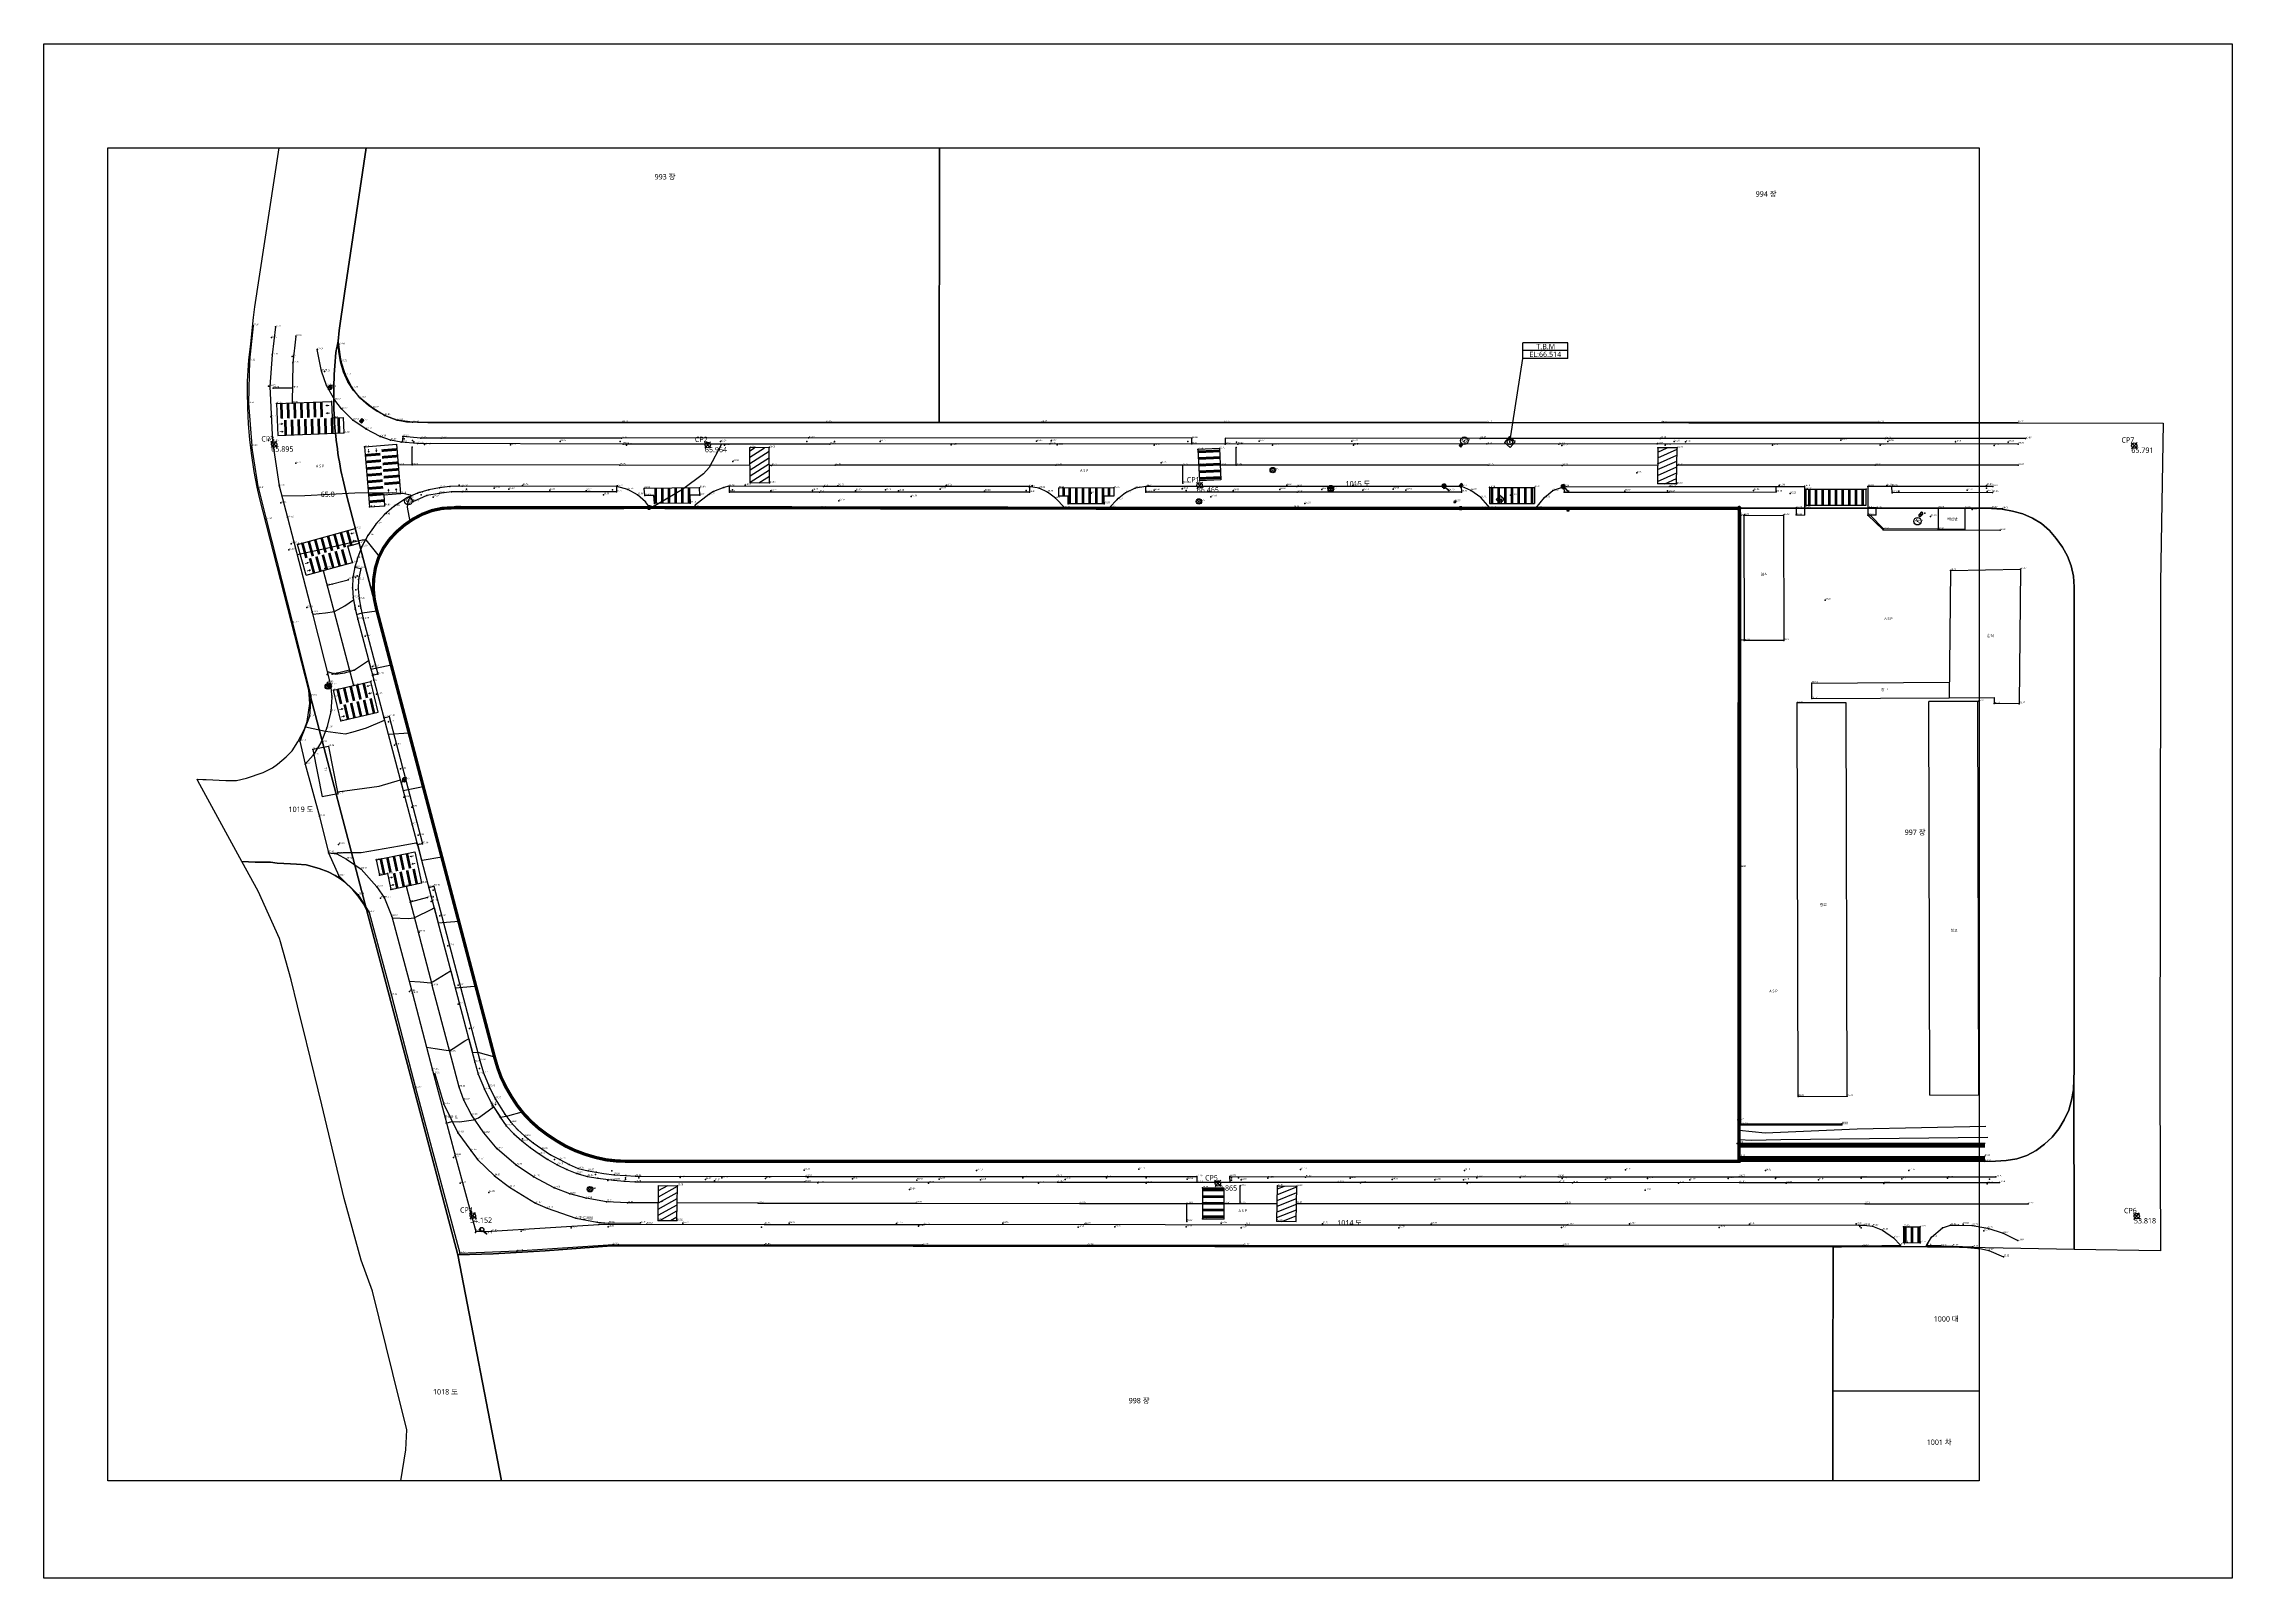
# Model space of a CAD drawing. Header units: millimetres. Extents: x 40342638 to 40753138, y 494620 to 782620.
import ezdxf
from ezdxf.enums import TextEntityAlignment as Align

# ---------------------------------------------------------------- set-up
doc = ezdxf.new("R2010")
doc.units = ezdxf.units.MM
doc.header["$LTSCALE"] = 1000
doc.header["$MEASUREMENT"] = 0
doc.header["$PDSIZE"] = -10
doc.linetypes.add('PHANTOM2', pattern=[1.25, 0.625, -0.125, 0.125, -0.125, 0.125, -0.125])
doc.layers.get('0').update_dxf_attribs({"linetype": 'CONTINUOUS'})
doc.layers.get('Defpoints').update_dxf_attribs({"color": 161, "linetype": 'CONTINUOUS'})
for name, color, linetype in [('1m', 96, 'CONTINUOUS'), ('5m', 36, 'CONTINUOUS'), ('AZ001', 1, 'CONTINUOUS'), ('AZB015', 3, 'CONTINUOUS'), ('AZB022', 2, 'CONTINUOUS'), ('AZB024', 1, 'CONTINUOUS'), ('AZB028', 1, 'CONTINUOUS'), ('cp', 1, 'CONTINUOUS'), ('cpTEXT', 1, 'CONTINUOUS'), ('EGI휀스', 243, 'CONTINUOUS'), ('TEXT', 3, 'CONTINUOUS'), ('가드레일', 243, 'CONTINUOUS'), ('건물', 5, 'CONTINUOUS'), ('경찰맨홀', 83, 'CONTINUOUS'), ('과속방지턱', 7, 'CONTINUOUS'), ('나무', 13, 'CONTINUOUS'), ('반사경', 1, 'CONTINUOUS'), ('보도블럭', 141, 'CONTINUOUS'), ('블럭담', 3, 'CONTINUOUS'), ('상수도', 1, 'CONTINUOUS'), ('상수도마킹', 5, 'CONTINUOUS'), ('수도계량기', 1, 'CONTINUOUS'), ('신호등', 1, 'CONTINUOUS'), ('아스팔트', 1, 'CONTINUOUS'), ('옹벽상단', 27, 'CONTINUOUS'), ('옹벽하단', 28, 'CONTINUOUS'), ('우수', 5, 'CONTINUOUS'), ('우수받이', 5, 'CONTINUOUS'), ('전력주', 1, 'CONTINUOUS'), ('지반고', 7, 'CONTINUOUS'), ('지번', 1, 'CONTINUOUS'), ('지적경계점', 11, 'CONTINUOUS'), ('지적선', 197, 'CONTINUOUS'), ('차선', 7, 'CONTINUOUS'), ('컨테이너', 164, 'CONTINUOUS'), ('통신주', 1, 'CONTINUOUS'), ('포인트', 7, 'CONTINUOUS'), ('횡단보도', 254, 'CONTINUOUS'), ('휀스', 54, 'CONTINUOUS')]:
    doc.layers.add(name, color=color, linetype=linetype)
doc.styles.add('GHS', font='')
doc.styles.add('나눔바른고딕', font='NanumBarunGothic.ttf')
doc.styles.get('GHS').set_extended_font_data('Dotum')

# ---------------------------------------------------------------- blocks, each defined once
blk = doc.blocks.new('함석담')
at = {"layer": 'EGI휀스'}
for points in [[(-0.24, 0.16), (-0.24, -0.16)], [(-0.24, 0), (0.24, 0)], [(-0.12, 0.4), (-0.12, -0.4)], [(0.12, 0.4), (0.12, -0.4)], [(0.24, 0.16), (0.24, -0.16)]]:
    blk.add_lwpolyline(points, dxfattribs=at)
blk = doc.blocks.new('우수받이')
at = {"layer": '우수받이'}
blk.add_lwpolyline([(-0.3, 0.2), (-0.3, -0.2), (0.3, -0.2), (0.3, 0.2)], close=True, dxfattribs=at)
blk.add_lwpolyline([(-0.3, -0.2), (0.3, 0.2)], dxfattribs=at)
blk = doc.blocks.new('상수도마킹', base_point=(535.56, 80.98))
at = {"layer": '상수도마킹'}
blk.add_line((535.41, 80.93), (535.71, 80.93), dxfattribs=at)
for points, const_width in [([(535.25, 80.98, 1), (535.87, 80.98, 1)], 0.0437), ([(535.55, 80.98, 1), (535.57, 80.98, 1)], 0.0133)]:
    blk.add_lwpolyline(points, format="xyb", close=True, dxfattribs=dict(at, const_width=const_width))
for points in [[(535.41, 80.78), (535.34, 80.87), (535.41, 80.95)], [(535.41, 80.93), (535.41, 80.95)], [(535.41, 80.81), (535.71, 80.81)], [(535.41, 80.78), (535.41, 80.81)], [(535.71, 80.78), (535.78, 80.87), (535.71, 80.95)], [(535.71, 80.93), (535.71, 80.95)], [(535.71, 80.78), (535.71, 80.81)]]:
    blk.add_lwpolyline(points, dxfattribs=at)
at = {"layer": '상수도마킹', "style": 'GHS', "width": 0.5}
blk.add_text('상수도', height=0.2, dxfattribs=at).set_placement((535.56, 81.11), align=Align.MIDDLE)
blk = doc.blocks.new('나무')
at = {"layer": '나무'}
blk.add_line((-0.1, 0), (0.05, 0), dxfattribs=at)
for points in [[(-0.15, 1.84), (-0.22, 1.78), (-0.25, 1.79), (-0.27, 1.79), (-0.29, 1.78), (-0.31, 1.76), (-0.33, 1.76), (-0.36, 1.76), (-0.38, 1.76), (-0.4, 1.76), (-0.43, 1.77), (-0.47, 1.76), (-0.51, 1.79), (-0.53, 1.78), (-0.56, 1.76), (-0.58, 1.73), (-0.61, 1.73), (-0.62, 1.74), (-0.65, 1.75), (-0.67, 1.79), (-0.66, 1.81), (-0.65, 1.84), (-0.63, 1.86), (-0.6, 1.91), (-0.59, 1.94), (-0.56, 1.95), (-0.54, 1.96), (-0.49, 1.95), (-0.45, 1.94), (-0.4, 1.97), (-0.39, 1.98), (-0.36, 1.98), (-0.32, 1.95), (-0.27, 1.93), (-0.22, 1.94), (-0.21, 1.96), (-0.17, 1.97), (-0.16, 2), (-0.17, 2.02), (-0.18, 2.02), (-0.2, 2.03), (-0.21, 2.03), (-0.24, 2.02), (-0.27, 2.03), (-0.26, 2.04), (-0.25, 2.06), (-0.25, 2.06)], [(-0.3, 2.4), (-0.3, 2.4), (-0.32, 2.39), (-0.35, 2.37), (-0.39, 2.38), (-0.44, 2.38), (-0.47, 2.37), (-0.48, 2.35), (-0.51, 2.33), (-0.52, 2.29), (-0.57, 2.27), (-0.59, 2.27), (-0.6, 2.25), (-0.64, 2.24), (-0.65, 2.2), (-0.64, 2.18), (-0.6, 2.17), (-0.56, 2.18), (-0.55, 2.19), (-0.49, 2.19), (-0.45, 2.19), (-0.4, 2.15), (-0.4, 2.14), (-0.39, 2.13)], [(0.75, 2.16), (0.76, 2.16), (0.78, 2.17), (0.78, 2.18), (0.77, 2.19), (0.74, 2.21), (0.74, 2.23), (0.72, 2.25), (0.7, 2.27), (0.71, 2.3), (0.72, 2.31), (0.76, 2.31), (0.78, 2.29), (0.81, 2.3), (0.83, 2.31), (0.84, 2.31), (0.86, 2.33), (0.89, 2.34), (0.89, 2.35), (0.87, 2.35), (0.87, 2.36), (0.9, 2.39), (0.92, 2.39), (0.91, 2.4), (0.9, 2.4), (0.88, 2.4), (0.87, 2.41), (0.88, 2.43), (0.89, 2.45), (0.88, 2.46), (0.87, 2.46), (0.86, 2.45), (0.84, 2.43), (0.83, 2.43), (0.81, 2.43), (0.81, 2.45), (0.8, 2.46), (0.78, 2.45), (0.76, 2.45), (0.74, 2.47), (0.74, 2.48), (0.71, 2.5), (0.69, 2.49), (0.67, 2.49), (0.63, 2.5), (0.6, 2.51), (0.58, 2.5), (0.53, 2.53), (0.51, 2.57), (0.51, 2.59), (0.54, 2.6), (0.56, 2.6), (0.6, 2.59), (0.62, 2.58), (0.68, 2.58), (0.7, 2.59), (0.7, 2.61), (0.68, 2.63), (0.68, 2.65), (0.7, 2.66), (0.72, 2.65), (0.75, 2.66), (0.78, 2.69), (0.81, 2.69), (0.85, 2.72), (0.85, 2.74), (0.81, 2.74), (0.78, 2.74), (0.79, 2.76), (0.78, 2.78), (0.77, 2.78), (0.75, 2.78), (0.72, 2.78), (0.71, 2.78), (0.69, 2.77), (0.65, 2.77), (0.65, 2.78), (0.66, 2.8), (0.68, 2.81), (0.66, 2.83), (0.64, 2.83), (0.63, 2.81), (0.61, 2.8), (0.6, 2.81), (0.63, 2.84), (0.63, 2.85), (0.62, 2.87), (0.6, 2.88), (0.59, 2.91), (0.56, 2.92), (0.53, 2.95), (0.5, 2.97), (0.48, 2.97), (0.44, 2.96), (0.41, 2.98), (0.42, 3), (0.4, 3), (0.38, 3), (0.36, 2.97), (0.35, 2.96), (0.32, 2.99), (0.29, 3.01), (0.32, 3.05), (0.33, 3.06), (0.32, 3.08), (0.36, 3.08), (0.37, 3.1), (0.39, 3.13), (0.42, 3.12), (0.44, 3.13), (0.44, 3.15), (0.42, 3.16), (0.4, 3.18), (0.41, 3.21), (0.38, 3.2), (0.36, 3.23), (0.33, 3.22), (0.32, 3.19), (0.29, 3.19), (0.27, 3.19), (0.24, 3.16), (0.21, 3.17), (0.2, 3.16), (0.19, 3.15), (0.15, 3.18), (0.12, 3.15), (0.09, 3.18), (0.07, 3.2), (0.05, 3.23), (0.03, 3.25), (0.02, 3.26), (-0.04, 3.29), (-0.05, 3.29), (-0.07, 3.28), (-0.08, 3.27), (-0.08, 3.26), (-0.1, 3.26), (-0.11, 3.26), (-0.13, 3.27), (-0.14, 3.29), (-0.15, 3.31), (-0.16, 3.33), (-0.18, 3.34), (-0.19, 3.33), (-0.19, 3.33), (-0.19, 3.31), (-0.2, 3.31), (-0.21, 3.31), (-0.22, 3.32), (-0.22, 3.3), (-0.21, 3.28), (-0.2, 3.26), (-0.19, 3.25), (-0.18, 3.21), (-0.16, 3.19), (-0.18, 3.17), (-0.18, 3.16), (-0.23, 3.16), (-0.25, 3.16), (-0.27, 3.18), (-0.29, 3.19), (-0.3, 3.19), (-0.33, 3.2), (-0.35, 3.2), (-0.37, 3.19), (-0.37, 3.17), (-0.34, 3.15), (-0.34, 3.12), (-0.33, 3.12), (-0.31, 3.1), (-0.31, 3.08), (-0.32, 3.07), (-0.35, 3.07), (-0.36, 3.08), (-0.38, 3.08), (-0.38, 3.07), (-0.38, 3.05), (-0.42, 3.04), (-0.43, 3.05), (-0.45, 3.04), (-0.44, 3.02), (-0.46, 2.99), (-0.47, 2.98), (-0.49, 2.97), (-0.49, 2.96), (-0.5, 2.93), (-0.52, 2.92), (-0.56, 2.92), (-0.58, 2.9), (-0.59, 2.88), (-0.58, 2.86), (-0.6, 2.83), (-0.62, 2.81), (-0.63, 2.79), (-0.62, 2.76), (-0.6, 2.74), (-0.61, 2.71), (-0.64, 2.69), (-0.64, 2.66), (-0.61, 2.63), (-0.57, 2.62), (-0.56, 2.59), (-0.52, 2.58), (-0.43, 2.59), (-0.4, 2.57), (-0.39, 2.56), (-0.38, 2.55), (-0.36, 2.52), (-0.33, 2.52), (-0.3, 2.53), (-0.26, 2.55), (-0.22, 2.54), (-0.21, 2.51), (-0.17, 2.51), (-0.14, 2.53), (-0.12, 2.52), (-0.1, 2.5), (-0.1, 2.48), (-0.08, 2.46), (-0.04, 2.45), (-0.03, 2.43), (-0.02, 2.42), (0, 2.4)], [(-0.03, 1.8), (-0.09, 1.84), (-0.16, 1.86), (-0.25, 1.87), (-0.38, 1.88), (-0.49, 1.88), (-0.57, 1.84)], [(-0.56, 1.83), (-0.57, 1.84)], [(-0.03, 1.77), (-0.09, 1.81), (-0.15, 1.84), (-0.21, 1.85), (-0.26, 1.86), (-0.35, 1.86), (-0.45, 1.87), (-0.48, 1.87), (-0.56, 1.83)], [(-0.13, 2.13), (-0.15, 2.14), (-0.24, 2.14), (-0.35, 2.13), (-0.45, 2.13), (-0.51, 2.14)], [(-0.51, 2.14), (-0.5, 2.14)], [(-0.5, 2.14), (-0.46, 2.13), (-0.38, 2.13), (-0.33, 2.14), (-0.27, 2.14), (-0.19, 2.15), (-0.14, 2.14)], [(-0.44, 2.91), (-0.45, 2.92), (-0.46, 2.93), (-0.44, 2.94), (-0.43, 2.92), (-0.44, 2.91)], [(-0.02, 1.88), (-0.06, 1.98), (-0.08, 1.99), (-0.1, 2.01), (-0.14, 2.02), (-0.15, 2.04), (-0.18, 2.06), (-0.29, 2.07), (-0.43, 2.09)], [(-0.43, 2.09), (-0.41, 2.09)], [(-0.41, 2.09), (-0.3, 2.08), (-0.18, 2.08), (-0.16, 2.07), (-0.13, 2.04), (-0.09, 2.02), (-0.06, 2.01), (-0.08, 2.05), (-0.12, 2.11), (-0.13, 2.13)], [(-0.26, 2.87), (-0.27, 2.86), (-0.28, 2.87), (-0.29, 2.86), (-0.3, 2.86), (-0.31, 2.88), (-0.31, 2.91), (-0.32, 2.92), (-0.33, 2.92), (-0.34, 2.91), (-0.34, 2.9), (-0.36, 2.91), (-0.37, 2.92), (-0.38, 2.92), (-0.38, 2.93), (-0.38, 2.94), (-0.35, 2.94), (-0.34, 2.94), (-0.32, 2.95), (-0.31, 2.96), (-0.31, 2.95), (-0.27, 2.94), (-0.26, 2.94), (-0.24, 2.94), (-0.25, 2.92), (-0.26, 2.92), (-0.26, 2.9), (-0.25, 2.89), (-0.26, 2.87)], [(-0.38, 2.13), (-0.35, 2.1), (-0.33, 2.09), (-0.3, 2.1), (-0.27, 2.11), (-0.29, 2.13), (-0.29, 2.13)], [(-0.31, 2.44), (-0.32, 2.45), (-0.33, 2.47), (-0.35, 2.48), (-0.37, 2.51), (-0.36, 2.53)], [(-0.36, 2.52), (-0.35, 2.5), (-0.34, 2.49), (-0.32, 2.47), (-0.3, 2.48), (-0.3, 2.48), (-0.3, 2.5), (-0.3, 2.51), (-0.32, 2.52), (-0.33, 2.52), (-0.34, 2.51), (-0.34, 2.51), (-0.34, 2.49)], [(-0.36, 2.24), (-0.3, 2.24), (-0.23, 2.24), (-0.2, 2.23)], [(-0.36, 2.23), (-0.36, 2.24)], [(-0.19, 2.22), (-0.2, 2.22), (-0.26, 2.23), (-0.32, 2.23), (-0.36, 2.23)], [(-0.24, 2.29), (-0.27, 2.32), (-0.3, 2.36), (-0.31, 2.45)], [(-0.29, 2.14), (-0.31, 2.15), (-0.3, 2.17), (-0.23, 2.15), (-0.18, 2.15), (-0.18, 2.18), (-0.21, 2.19), (-0.23, 2.2), (-0.25, 2.21), (-0.25, 2.23)], [(-0.15, 2.31), (-0.2, 2.36), (-0.24, 2.41), (-0.26, 2.44), (-0.27, 2.45), (-0.3, 2.46), (-0.29, 2.47), (-0.29, 2.48), (-0.3, 2.51), (-0.3, 2.51)], [(-0.3, 2.51), (-0.3, 2.51)], [(-0.23, 2.3), (-0.28, 2.36), (-0.29, 2.38), (-0.3, 2.45)], [(-0.17, 2.31), (-0.22, 2.36), (-0.26, 2.41), (-0.27, 2.42), (-0.28, 2.44), (-0.3, 2.44)], [(-0.26, 2.42), (-0.28, 2.4), (-0.29, 2.4)], [(0.01, 2.29), (-0.04, 2.33), (-0.09, 2.38), (-0.14, 2.42), (-0.2, 2.47), (-0.26, 2.5), (-0.28, 2.53)], [(-0.28, 2.51), (-0.28, 2.53)], [(-0.15, 2.31), (-0.14, 2.31), (-0.09, 2.33), (-0.08, 2.33), (-0.09, 2.35), (-0.1, 2.38), (-0.15, 2.41), (-0.2, 2.44), (-0.24, 2.47), (-0.27, 2.5), (-0.28, 2.51)], [(-0.27, 2.26), (-0.24, 2.29)], [(-0.26, 2.25), (-0.27, 2.26)], [(-0.24, 2.28), (-0.25, 2.27), (-0.26, 2.25)], [(-0.24, 2.91), (-0.22, 2.92), (-0.2, 2.91), (-0.19, 2.92), (-0.19, 2.93), (-0.2, 2.93), (-0.2, 2.94), (-0.18, 2.96), (-0.16, 2.96), (-0.14, 2.97), (-0.11, 2.96), (-0.1, 2.96), (-0.09, 2.95), (-0.11, 2.94), (-0.12, 2.94), (-0.13, 2.95), (-0.14, 2.94), (-0.16, 2.94), (-0.16, 2.93), (-0.16, 2.92), (-0.17, 2.91), (-0.18, 2.9), (-0.2, 2.9), (-0.21, 2.9), (-0.23, 2.9), (-0.24, 2.89), (-0.25, 2.9), (-0.24, 2.91)], [(-0.25, 2.24), (-0.25, 2.24), (-0.24, 2.25), (-0.23, 2.26), (-0.22, 2.26)], [(-0.2, 2.23), (-0.22, 2.26), (-0.24, 2.28)], [(-0.23, 2.3), (-0.22, 2.3), (-0.19, 2.31), (-0.17, 2.31)], [(-0.17, 2.3), (-0.18, 2.3), (-0.22, 2.29), (-0.22, 2.29)], [(-0.18, 2.23), (-0.2, 2.26), (-0.22, 2.29)], [(-0.2, 2.26), (-0.19, 2.27), (-0.16, 2.28), (-0.15, 2.29)], [(-0.14, 2.14), (-0.17, 2.19), (-0.19, 2.22)], [(-0.18, 2.23), (-0.18, 2.23), (-0.14, 2.22), (-0.11, 2.21), (-0.1, 2.2), (-0.09, 2.21), (-0.1, 2.22), (-0.16, 2.3), (-0.17, 2.3)], [(-0.12, 2.14), (-0.1, 2.13), (-0.06, 2.13), (-0.05, 2.13), (-0.04, 2.14), (-0.05, 2.16), (-0.07, 2.18), (-0.11, 2.19), (-0.13, 2.21), (-0.16, 2.21), (-0.17, 2.22)], [(-0.12, 2.14), (-0.17, 2.22)], [(-0.01, 2.26), (-0.04, 2.31), (-0.07, 2.32), (-0.09, 2.32), (-0.13, 2.31), (-0.15, 2.31)], [(-0.01, 2.14), (-0.02, 2.14), (-0.03, 2.16), (-0.05, 2.19), (-0.07, 2.21), (-0.13, 2.28), (-0.15, 2.31)], [(0, 1.91), (-0.05, 2.04), (-0.11, 2.12), (-0.11, 2.12)], [(-0.01, 2.07), (-0.04, 2.11), (-0.07, 2.12), (-0.1, 2.12), (-0.11, 2.12)], [(-0.1, 0), (-0.08, 0.07), (-0.07, 0.23), (-0.06, 0.4), (-0.04, 1.25), (-0.04, 1.68), (-0.03, 1.77)], [(0.08, 2.71), (0.08, 2.67), (0.08, 2.61), (0.08, 2.56), (0.07, 2.53), (0.06, 2.52), (0.04, 2.53), (0.01, 2.55), (-0.02, 2.58), (-0.04, 2.62), (-0.06, 2.65)], [(-0.06, 2.65), (-0.06, 2.64)], [(0.03, 2.18), (0.06, 2.23), (0.07, 2.28), (0.08, 2.32), (0.08, 2.37), (0.07, 2.44), (0.06, 2.49), (0.05, 2.5), (0.02, 2.53), (-0.03, 2.58), (-0.06, 2.64)], [(-0.03, 1.8), (-0.03, 1.9)], [(-0.02, 1.97), (-0.02, 2.06), (-0.01, 2.11)], [(-0.01, 2.14), (-0.01, 2.23), (-0.01, 2.26)], [(0, 2.3), (0, 2.47), (0, 2.55)], [(0, 1.61), (0.03, 1.65), (0.06, 1.69), (0.08, 1.75), (0.1, 1.83), (0.12, 1.87), (0.16, 1.95)], [(0.02, 2.01), (0.04, 2.07), (0.07, 2.1), (0.11, 2.14), (0.16, 2.15), (0.19, 2.17), (0.22, 2.18), (0.27, 2.19), (0.29, 2.21)], [(0.02, 1.81), (0.06, 1.84), (0.1, 1.9), (0.16, 1.97), (0.19, 2.02), (0.21, 2.03)], [(0.02, 1.59), (0.07, 1.66), (0.09, 1.71), (0.12, 1.83), (0.17, 1.93), (0.18, 1.97)], [(0.03, 2.14), (0.07, 2.19), (0.09, 2.25), (0.11, 2.32), (0.11, 2.36), (0.12, 2.39), (0.14, 2.43), (0.16, 2.46), (0.21, 2.51), (0.24, 2.56), (0.29, 2.57), (0.4, 2.58)], [(0.16, 1.95), (0.15, 1.94), (0.12, 1.9), (0.09, 1.84), (0.06, 1.82), (0.03, 1.78)], [(0.05, 2.98), (0.06, 3), (0.07, 3.01), (0.09, 3.01), (0.1, 3), (0.1, 2.99), (0.1, 2.97), (0.09, 2.97), (0.07, 2.98), (0.07, 2.99), (0.06, 2.99), (0.05, 2.97), (0.04, 2.98), (0.05, 2.98)], [(0.04, 2.21), (0.04, 2.3), (0.04, 2.51)], [(0.29, 2.2), (0.27, 2.18), (0.23, 2.18), (0.22, 2.17), (0.19, 2.16), (0.16, 2.13), (0.11, 2.12), (0.09, 2.09), (0.07, 2.07), (0.05, 2.03), (0.04, 1.99)], [(0.04, 2.07), (0.04, 2.16)], [(0.04, 1.82), (0.04, 1.96), (0.04, 2.02)], [(0.04, 1.66), (0.04, 1.73), (0.04, 1.79)], [(0.05, 0), (0.04, 0.08), (0.04, 0.97), (0.04, 1.61)], [(0.1, 2.31), (0.14, 2.31), (0.15, 2.3), (0.18, 2.29), (0.2, 2.28), (0.23, 2.29), (0.24, 2.28), (0.24, 2.25), (0.23, 2.24), (0.21, 2.24), (0.2, 2.24), (0.18, 2.24), (0.17, 2.23), (0.16, 2.22), (0.14, 2.23), (0.13, 2.23), (0.11, 2.22), (0.1, 2.22), (0.09, 2.2), (0.08, 2.2), (0.07, 2.2)], [(0.35, 2.58), (0.29, 2.58), (0.25, 2.58), (0.23, 2.56), (0.22, 2.54), (0.18, 2.51), (0.14, 2.47), (0.11, 2.42), (0.09, 2.41), (0.09, 2.44), (0.08, 2.48), (0.08, 2.5), (0.09, 2.54), (0.09, 2.57), (0.09, 2.61), (0.1, 2.68), (0.1, 2.72)], [(0.1, 2.72), (0.08, 2.71)], [(0.17, 2.05), (0.16, 2.06), (0.15, 2.08), (0.14, 2.08), (0.12, 2.08), (0.11, 2.06), (0.1, 2.05), (0.08, 2.06), (0.08, 2.07), (0.1, 2.08), (0.12, 2.1), (0.12, 2.11), (0.15, 2.13), (0.16, 2.12), (0.15, 2.1), (0.18, 2.1), (0.17, 2.09), (0.19, 2.08), (0.2, 2.08), (0.21, 2.07), (0.21, 2.05), (0.2, 2.05), (0.19, 2.06), (0.17, 2.06), (0.17, 2.05)], [(0.12, 1.83), (0.13, 1.8), (0.13, 1.77), (0.12, 1.72), (0.19, 1.71), (0.21, 1.7), (0.29, 1.71), (0.3, 1.71), (0.35, 1.77), (0.35, 1.8), (0.41, 1.83), (0.42, 1.87), (0.39, 1.89), (0.32, 1.89), (0.3, 1.91), (0.36, 1.95), (0.37, 1.98), (0.39, 2.01)], [(0.46, 2.26), (0.43, 2.2), (0.41, 2.18), (0.35, 2.12), (0.3, 2.08), (0.25, 2.05), (0.21, 2.02), (0.19, 1.99), (0.18, 1.97)], [(0.19, 2.49), (0.24, 2.51), (0.26, 2.5), (0.27, 2.5), (0.29, 2.51), (0.31, 2.52), (0.35, 2.52), (0.36, 2.51), (0.34, 2.49), (0.34, 2.48), (0.34, 2.46), (0.37, 2.45), (0.38, 2.47), (0.38, 2.48), (0.39, 2.5), (0.39, 2.52), (0.38, 2.53), (0.38, 2.56), (0.38, 2.57), (0.36, 2.56), (0.34, 2.55), (0.34, 2.55), (0.32, 2.55), (0.29, 2.53), (0.26, 2.52), (0.25, 2.53), (0.23, 2.53), (0.22, 2.51), (0.22, 2.51), (0.21, 2.51)], [(0.75, 2.16), (0.7, 2.13), (0.68, 2.15), (0.7, 2.18), (0.68, 2.2), (0.66, 2.2), (0.64, 2.18), (0.63, 2.16), (0.61, 2.14), (0.59, 2.14), (0.57, 2.16), (0.55, 2.15), (0.54, 2.13), (0.51, 2.13), (0.5, 2.15), (0.5, 2.17), (0.48, 2.18), (0.46, 2.18), (0.45, 2.18), (0.47, 2.16), (0.47, 2.13), (0.45, 2.12), (0.44, 2.11), (0.42, 2.11), (0.4, 2.11), (0.37, 2.1), (0.35, 2.09), (0.35, 2.06), (0.38, 2.05), (0.39, 2.01), (0.36, 1.99), (0.31, 1.97), (0.28, 1.98), (0.28, 2.01), (0.25, 2.01), (0.22, 1.98), (0.19, 1.97), (0.19, 1.97)], [(0.25, 3.02), (0.24, 3.04), (0.24, 3.05), (0.23, 3.07), (0.22, 3.07), (0.2, 3.06), (0.22, 3.05), (0.21, 3.04), (0.2, 3.03), (0.21, 3.02), (0.22, 3.02), (0.23, 3.02), (0.24, 3.02), (0.25, 3.02)], [(0.21, 2.03), (0.23, 2.08), (0.25, 2.1), (0.28, 2.13), (0.31, 2.17), (0.35, 2.21)], [(0.23, 2.05), (0.24, 2.06), (0.31, 2.1), (0.37, 2.15), (0.42, 2.2), (0.44, 2.24), (0.45, 2.27)], [(0.23, 2.24), (0.29, 2.21), (0.35, 2.21), (0.45, 2.27), (0.46, 2.26), (0.5, 2.17)], [(0.35, 2.2), (0.31, 2.16), (0.29, 2.13), (0.26, 2.1), (0.24, 2.07), (0.23, 2.05)], [(0.29, 2.2), (0.29, 2.21)], [(0.35, 2.58), (0.4, 2.58)], [(0.35, 2.2), (0.35, 2.21)], [(0.46, 2.26), (0.45, 2.27)], [(0.57, 2.19), (0.56, 2.21), (0.54, 2.22), (0.54, 2.23), (0.53, 2.25), (0.53, 2.25), (0.56, 2.25), (0.56, 2.24), (0.58, 2.24), (0.6, 2.24), (0.61, 2.21), (0.6, 2.19), (0.59, 2.2), (0.59, 2.19), (0.58, 2.18), (0.57, 2.19)]]:
    blk.add_lwpolyline(points, dxfattribs=at)
blk = doc.blocks.new('AZB024', base_point=(535.49, 75.58))
at = {"layer": 'AZB024'}
for radius in [0.725, 0.525]:
    blk.add_circle((535.49, 75.58), radius, dxfattribs=at)
at = {"layer": 'AZB024', "style": 'GHS'}
blk.add_text('J', height=0.7, dxfattribs=at).set_placement((535.49, 75.58), align=Align.MIDDLE)
blk = doc.blocks.new('AZ001')
at = {"layer": 'AZ001'}
for p, q in [((-0.315, 0.151), (-0.372, 0.081)), ((-0.332, 0.047), (-0.309, 0.061)), ((-0.275, 0.224), (-0.315, 0.151)), ((-0.309, 0.061), (-0.279, 0.094)), ((-0.279, 0.094), (-0.249, 0.157)), ((-0.249, 0.371), (-0.275, 0.224)), ((-0.222, 0.371), (-0.249, 0.371)), ((-0.249, 0.157), (-0.222, 0.311)), ((-0.222, 0.311), (-0.222, 0.371)), ((-0.059, 0.087), (-0.095, -0.016)), ((-0.039, 0.224), (-0.059, 0.087)), ((-0.045, 0.551), (-0.035, 0.484)), ((0.061, 0.537), (-0.045, 0.551)), ((-0.035, 0.484), (-0.039, 0.224)), ((-0.035, -0.023), (-0.002, 0.087)), ((-0.002, 0.087), (0.008, 0.094)), ((0.008, 0.094), (0.028, 0.014)), ((0.021, 0.227), (0.028, 0.484)), ((0.031, 0.147), (0.021, 0.227)), ((0.028, 0.484), (0.065, 0.501)), ((0.028, 0.014), (0.081, -0.096)), ((0.048, 0.087), (0.031, 0.147)), ((0.065, 0.091), (0.048, 0.087)), ((0.078, 0.524), (0.061, 0.537)), ((0.065, 0.501), (0.078, 0.524)), ((0.105, 0.121), (0.065, 0.091)), ((0.065, 0.061), (0.138, 0.097)), ((0.065, 0.044), (0.065, 0.061)), ((0.135, -0.076), (0.065, 0.044)), ((0.215, 0.224), (0.105, 0.121)), ((0.138, 0.097), (0.265, 0.191)), ((0.265, 0.287), (0.215, 0.224)), ((0.305, 0.364), (0.265, 0.287)), ((0.265, 0.191), (0.351, 0.287)), ((0.371, 0.341), (0.305, 0.364)), ((0.351, 0.287), (0.391, 0.294)), ((0.408, 0.314), (0.371, 0.341)), ((0.391, 0.294), (0.408, 0.304)), ((0.408, 0.304), (0.408, 0.314)), ((-0.322, -0.263), (-0.475, -0.333)), ((-0.365, -0.329), (-0.252, -0.273)), ((-0.239, -0.203), (-0.322, -0.263)), ((-0.252, -0.273), (-0.162, -0.203)), ((-0.159, -0.119), (-0.239, -0.203)), ((-0.162, -0.203), (-0.082, -0.106)), ((-0.095, -0.016), (-0.159, -0.119)), ((-0.082, -0.106), (-0.035, -0.023)), ((0.081, -0.096), (0.151, -0.189)), ((0.215, -0.166), (0.135, -0.076)), ((0.151, -0.189), (0.231, -0.269)), ((0.331, -0.249), (0.215, -0.166)), ((0.231, -0.269), (0.365, -0.359)), ((0.401, -0.279), (0.331, -0.249)), ((0.365, -0.359), (0.375, -0.359)), ((0.375, -0.359), (0.408, -0.329)), ((0.465, -0.293), (0.401, -0.279)), ((0.408, -0.329), (0.461, -0.323)), ((0.461, -0.323), (0.465, -0.293))]:
    blk.add_line(p, q, dxfattribs=at)
blk.add_circle((0, 0), 0.75, dxfattribs=at)
blk = doc.blocks.new('상수도')
at = {"layer": '상수도'}
for radius in [0.725, 0.525]:
    blk.add_circle((0, 0), radius, dxfattribs=at)
at = {"layer": '상수도', "style": 'GHS'}
blk.add_text('상', height=0.7, dxfattribs=at).set_placement((-0.37, -0.34))
blk = doc.blocks.new('지적경계점')
at = {"layer": '지적경계점'}
for points in [[(-0.21, -0.42), (-0.15, -0.44), (-0.12, -0.44), (-0.07, -0.45), (-0.01, -0.46), (0.05, -0.46), (0.1, -0.45), (0.16, -0.44), (0.22, -0.41), (0.27, -0.39), (0.32, -0.36), (0.35, -0.33), (0.38, -0.3), (0.42, -0.26), (0.44, -0.22), (0.47, -0.17), (0.49, -0.11), (0.5, -0.05), (0.5, 0.02), (0.49, 0.09), (0.47, 0.15), (0.45, 0.2), (0.41, 0.27), (0.36, 0.31), (0.32, 0.35), (0.26, 0.39), (0.19, 0.42), (0.13, 0.44), (0.08, 0.45), (0.02, 0.45), (-0.07, 0.45), (-0.11, 0.44), (-0.21, 0.41), (-0.24, 0.4), (-0.28, 0.37), (-0.36, 0.31), (-0.41, 0.26), (-0.45, 0.2), (-0.48, 0.11), (-0.49, 0.04), (-0.5, -0.01), (-0.49, -0.07), (-0.48, -0.13), (-0.45, -0.19), (-0.43, -0.23), (-0.39, -0.28), (-0.35, -0.32), (-0.31, -0.36), (-0.26, -0.39), (-0.23, -0.41), (-0.21, -0.42)], [(-0.48, 0.03), (-0.49, 0.06), (-0.34, 0.05), (-0.34, 0.03), (-0.48, 0.03)], [(-0.46, -0.06), (-0.48, -0.06), (-0.49, 0.02), (-0.46, 0.02), (-0.46, -0.01), (-0.45, -0.01), (-0.42, -0.01), (-0.4, -0.01), (-0.39, 0), (-0.38, 0.02), (-0.36, 0.01), (-0.37, -0.01), (-0.39, -0.02), (-0.4, -0.03), (-0.37, -0.04), (-0.36, -0.05), (-0.37, -0.06), (-0.39, -0.05), (-0.4, -0.04), (-0.41, -0.04), (-0.44, -0.03), (-0.46, -0.03), (-0.46, -0.06)], [(-0.4, 0.23), (-0.34, 0.29), (-0.32, 0.27), (-0.34, 0.25), (-0.33, 0.24), (-0.31, 0.24), (-0.29, 0.24), (-0.29, 0.22), (-0.32, 0.22), (-0.33, 0.22), (-0.33, 0.21), (-0.33, 0.19), (-0.35, 0.19), (-0.35, 0.21), (-0.35, 0.23), (-0.36, 0.24), (-0.38, 0.22), (-0.4, 0.23)], [(-0.31, 0.26), (-0.3, 0.28), (-0.33, 0.31), (-0.31, 0.32), (-0.25, 0.26), (-0.26, 0.25), (-0.28, 0.26), (-0.29, 0.25), (-0.31, 0.26)], [(-0.3, 0.16), (-0.31, 0.17), (-0.24, 0.25), (-0.2, 0.22), (-0.21, 0.2), (-0.23, 0.22), (-0.3, 0.16)], [(0.12, -0.24), (0.17, -0.21), (0.22, -0.18), (0.25, -0.14), (0.28, -0.1), (0.3, -0.06), (0.3, 0), (0.3, 0.05), (0.28, 0.09), (0.25, 0.14), (0.21, 0.18), (0.19, 0.2), (0.13, 0.23), (0.07, 0.25), (0.02, 0.25), (-0.03, 0.25), (-0.11, 0.23), (-0.15, 0.22), (-0.2, 0.18), (-0.23, 0.15), (-0.27, 0.11), (-0.29, 0.06), (-0.3, 0.01), (-0.29, -0.03), (-0.28, -0.08), (-0.26, -0.13), (-0.23, -0.16), (-0.2, -0.19), (-0.16, -0.22), (-0.09, -0.24), (-0.02, -0.26), (0.04, -0.26), (0.09, -0.25), (0.12, -0.24)], [(0.06, -0.22), (0.1, -0.21), (0.14, -0.2), (0.18, -0.17), (0.22, -0.14), (0.24, -0.1), (0.26, -0.06), (0.27, -0.01), (0.27, 0.04), (0.24, 0.1), (0.23, 0.13), (0.19, 0.16), (0.15, 0.19), (0.12, 0.2), (0.09, 0.21), (0.06, 0.22), (0.02, 0.22), (-0.01, 0.22), (-0.04, 0.22), (-0.09, 0.21), (-0.13, 0.19), (-0.17, 0.17), (-0.2, 0.15), (-0.22, 0.12), (-0.24, 0.09), (-0.26, 0.05), (-0.26, 0.02), (-0.27, 0.01), (-0.27, -0.01), (-0.27, -0.03), (-0.26, -0.06), (-0.25, -0.07), (-0.23, -0.11), (-0.21, -0.15), (-0.18, -0.17), (-0.13, -0.2), (-0.08, -0.22), (-0.04, -0.23), (0, -0.23), (0.04, -0.23), (0.06, -0.22)], [(0.02, -0.18), (-0.02, -0.18), (-0.02, -0.01), (-0.16, -0.01), (-0.16, 0.02), (-0.02, 0.02), (-0.01, 0.13), (0.02, 0.13), (0.02, 0.01), (0.16, 0.01), (0.16, -0.02), (0.02, -0.02), (0.02, -0.18)], [(-0.08, 0.37), (-0.08, 0.39), (0, 0.39), (0, 0.37), (-0.01, 0.35), (-0.02, 0.32), (-0.05, 0.32), (-0.08, 0.31), (-0.07, 0.33), (-0.05, 0.34), (-0.04, 0.34), (-0.03, 0.36), (-0.03, 0.37), (-0.08, 0.37)], [(0.06, 0.3), (0.05, 0.3), (0.02, 0.31), (-0.01, 0.31), (-0.04, 0.31), (-0.06, 0.31), (-0.07, 0.3), (-0.07, 0.29), (-0.07, 0.28), (-0.06, 0.27), (-0.04, 0.26), (0, 0.26), (0.04, 0.26), (0.06, 0.27), (0.06, 0.28), (0.06, 0.3)], [(0.04, 0.29), (0.04, 0.29), (0.03, 0.3), (0, 0.3), (-0.03, 0.3), (-0.05, 0.29), (-0.05, 0.29), (-0.05, 0.28), (-0.05, 0.28), (-0.03, 0.27), (0, 0.27), (0.03, 0.28), (0.04, 0.28), (0.04, 0.29)], [(-0.02, 0.02), (0.02, -0.02)], [(-0.02, -0.01), (0.02, 0.01)], [(0.01, 0.37), (0.01, 0.38), (0.04, 0.39), (0.04, 0.39), (0.06, 0.39), (0.06, 0.31), (0.04, 0.31), (0.04, 0.33), (0.01, 0.33), (0.01, 0.35), (0.04, 0.35), (0.04, 0.37), (0.01, 0.37)], [(0.24, 0.3), (0.25, 0.32), (0.3, 0.29), (0.29, 0.27), (0.27, 0.26), (0.29, 0.25), (0.31, 0.28), (0.33, 0.26), (0.24, 0.17), (0.23, 0.19), (0.25, 0.2), (0.23, 0.22), (0.21, 0.22), (0.19, 0.22), (0.18, 0.23), (0.17, 0.24), (0.19, 0.25), (0.2, 0.24), (0.21, 0.24), (0.23, 0.25), (0.25, 0.26), (0.27, 0.28), (0.24, 0.3)], [(0.26, 0.22), (0.25, 0.23), (0.26, 0.25), (0.28, 0.23), (0.26, 0.22)], [(0.26, 0.15), (0.25, 0.16), (0.34, 0.25), (0.35, 0.24), (0.26, 0.15)], [(0.38, -0.05), (0.32, -0.06), (0.31, 0.07), (0.37, 0.07), (0.38, -0.05)], [(0.34, -0.04), (0.33, 0.03), (0.35, 0.03), (0.36, -0.04), (0.34, -0.04)], [(0.4, -0.02), (0.39, 0.01), (0.4, 0.01), (0.42, 0.02), (0.4, 0.03), (0.39, 0.04), (0.38, 0.07), (0.39, 0.07), (0.41, 0.05), (0.42, 0.04), (0.44, 0.03), (0.46, 0.03), (0.45, 0.08), (0.47, 0.08), (0.48, -0.01), (0.46, -0.01), (0.46, 0.01), (0.44, 0.02), (0.43, 0.01), (0.41, 0), (0.4, -0.02)], [(0.4, -0.06), (0.4, -0.04), (0.43, -0.04), (0.43, -0.01), (0.44, -0.01), (0.45, -0.03), (0.48, -0.03), (0.48, -0.05), (0.4, -0.06)]]:
    blk.add_lwpolyline(points, dxfattribs=at)
blk = doc.blocks.new('전력주', base_point=(592.07, 479.95))
at = {"layer": '전력주'}
blk.add_circle((592.07, 479.95), 1.57, dxfattribs=at)
at = {"layer": '전력주', "style": 'GHS'}
blk.add_text('E', height=2.1, dxfattribs=at).set_placement((592.07, 479.95), align=Align.MIDDLE)
blk = doc.blocks.new('신호등')
at = {"layer": '신호등'}
for points in [[(-0.88, 0), (-0.53, 0)], [(-0.37, 0.37), (-0.44, 0.29), (-0.49, 0.19), (-0.52, 0.09), (-0.52, -0.01), (-0.51, -0.12), (-0.48, -0.22), (-0.42, -0.31), (-0.35, -0.39), (-0.27, -0.45), (-0.17, -0.5), (-0.07, -0.52), (0.04, -0.52), (0.14, -0.5), (0.24, -0.47), (0.33, -0.41), (0.41, -0.33), (0.47, -0.24), (0.5, -0.14), (0.52, -0.04), (0.52, 0.07), (0.5, 0.17), (0.45, 0.27), (0.39, 0.35), (0.31, 0.42), (0.22, 0.48), (0.12, 0.51), (0.01, 0.52), (-0.09, 0.52), (-0.19, 0.49), (-0.29, 0.44), (-0.37, 0.37)], [(-0.09, 0.41), (-0.1, 0.39), (-0.11, 0.37), (-0.12, 0.35), (-0.12, 0.32), (-0.12, 0.3), (-0.11, 0.28), (-0.1, 0.26), (-0.08, 0.24), (-0.06, 0.22), (-0.04, 0.21), (-0.02, 0.21), (0.01, 0.21), (0.03, 0.21), (0.06, 0.22), (0.08, 0.23), (0.09, 0.25), (0.11, 0.27), (0.12, 0.29), (0.12, 0.32), (0.12, 0.34), (0.11, 0.37), (0.1, 0.39), (0.09, 0.41), (0.07, 0.42), (0.05, 0.44), (0.03, 0.44), (0, 0.45), (-0.02, 0.45), (-0.04, 0.44), (-0.07, 0.43), (-0.09, 0.41)], [(0.53, 0), (0.88, 0)]]:
    blk.add_lwpolyline(points, dxfattribs=at)
at = {"layer": '신호등', "color": 30}
blk.add_lwpolyline([(-0.09, 0.09), (-0.1, 0.07), (-0.11, 0.04), (-0.12, 0.02), (-0.12, 0), (-0.12, -0.03), (-0.11, -0.05), (-0.1, -0.07), (-0.08, -0.09), (-0.06, -0.1), (-0.04, -0.11), (-0.02, -0.12), (0.01, -0.12), (0.03, -0.12), (0.06, -0.11), (0.08, -0.09), (0.09, -0.08), (0.11, -0.06), (0.12, -0.03), (0.12, -0.01), (0.12, 0.02), (0.11, 0.04), (0.1, 0.06), (0.09, 0.08), (0.07, 0.1), (0.05, 0.11), (0.03, 0.12), (0, 0.12), (-0.02, 0.12), (-0.04, 0.11), (-0.07, 0.1), (-0.09, 0.09)], dxfattribs=at)
at = {"layer": '신호등', "color": 3}
blk.add_lwpolyline([(0.09, -0.24), (0.07, -0.23), (0.04, -0.22), (0.02, -0.21), (0, -0.21), (-0.03, -0.21), (-0.05, -0.22), (-0.07, -0.23), (-0.09, -0.25), (-0.1, -0.27), (-0.11, -0.29), (-0.12, -0.31), (-0.12, -0.34), (-0.12, -0.36), (-0.11, -0.38), (-0.09, -0.4), (-0.08, -0.42), (-0.06, -0.43), (-0.03, -0.44), (-0.01, -0.45), (0.02, -0.45), (0.04, -0.44), (0.06, -0.43), (0.08, -0.42), (0.1, -0.4), (0.11, -0.38), (0.12, -0.35), (0.12, -0.33), (0.12, -0.31), (0.11, -0.28), (0.1, -0.26), (0.09, -0.24)], dxfattribs=at)
blk = doc.blocks.new('우수')
at = {"layer": '우수'}
for radius in [0.725, 0.525]:
    blk.add_circle((0, 0), radius, dxfattribs=at)
at = {"layer": '우수', "style": 'GHS'}
blk.add_text('우', height=0.7, dxfattribs=at).set_placement((-0.37, -0.34))
blk = doc.blocks.new('수도계량기')
at = {"layer": '수도계량기'}
blk.add_lwpolyline([(0.66, 0.28, 0.11077), (0.52, 0.4), (-0.57, 0.4, 0.480505), (-0.68, -0.25, 0.480505)], format="xyb", dxfattribs=at)
blk.add_lwpolyline([(0.54, -0.37, 0.594063), (0.54, 0.37), (-0.54, 0.37, 0.594063), (-0.54, -0.37)], format="xyb", close=True, dxfattribs=at)
for points in [[(-0.54, 0.37), (-0.57, 0.4)], [(0.54, 0.37), (0.52, 0.4)], [(-0.49, -0.19), (0.49, -0.19)], [(-0.49, -0.34), (-0.49, -0.19)], [(-0.49, -0.34), (0.49, -0.34)], [(0.49, -0.34), (0.49, -0.19)]]:
    blk.add_lwpolyline(points, dxfattribs=at)
at = {"layer": '수도계량기', "style": 'GHS'}
for s, height, p in [('수도계량기', 0.2, (-0.67, -0.04)), ('한국수자원공사', 0.1, (-0.47, -0.33))]:
    blk.add_text(s, height=height, dxfattribs=at).set_placement(p)
blk = doc.blocks.new('통신주', base_point=(592.41, 472.81))
at = {"layer": '통신주'}
blk.add_circle((592.41, 472.81), 1.57, dxfattribs=at)
at = {"layer": '통신주', "style": 'GHS'}
blk.add_text('T', height=2.1, dxfattribs=at).set_placement((592.43, 472.66), align=Align.MIDDLE)
blk = doc.blocks.new('경찰맨홀', base_point=(592.22, 339.88))
at = {"layer": '경찰맨홀'}
blk.add_lwpolyline([(591.88, 339.6), (592.55, 339.6), (592.55, 340.16), (591.88, 340.16)], close=True, dxfattribs=at)
for points in [[(592.55, 340.16), (591.88, 339.6)], [(591.88, 340.16), (592.55, 339.6)], [(591.88, 340.03), (591.95, 340.1)], [(591.88, 339.89), (592.04, 340.02)], [(591.88, 339.74), (592.13, 339.95)], [(592.3, 339.8), (592.55, 340.01)], [(592.39, 339.73), (592.55, 339.87)], [(592.48, 339.66), (592.55, 339.72)]]:
    blk.add_lwpolyline(points, dxfattribs=at)
at = {"layer": '경찰맨홀', "style": 'GHS'}
for s, p in [('찰', (592.21, 339.65)), ('경', (592.21, 339.98))]:
    blk.add_text(s, height=0.112, dxfattribs=at).set_placement(p, align=Align.CENTER)
blk = doc.blocks.new('반사경')
at = {"layer": '반사경'}
for points in [[(-0.39, 2.4), (-0.39, 2.29)], [(0, 1.31), (0, 0)], [(0.09, 1.31), (0.09, 0)], [(0.48, 2.4), (0.48, 2.29)]]:
    blk.add_lwpolyline(points, dxfattribs=at)
for radius in [0.665, 0.611]:
    blk.add_circle((0.04, 1.97), radius, dxfattribs=at)
for centre, radius, start, end in [((-0.43, 1.99), 0.0391, 11.64841, 175.53347), ((0.04, 1.97), 0.517, 177.87536, 219.20853), ((0.04, 1.97), 0.44, 176.87179, 220.80637), ((0.04, 1.97), 0.537, 36.43166, 143.56834), ((-0.33, 1.68), 0.0436, 236.47968, 3.85407), ((-0.23, 1.58), 0.0403, 68.69195, 214.34918), ((0.04, 1.97), 0.517, 233.1793, 247.59744), ((0.04, 1.97), 0.44, 233.46941, 249.33996), ((-0.14, 1.53), 0.0406, 253.14728, 42.36636), ((0.04, 0.01), 0.0451, 196.34516, 343.65484)]:
    blk.add_arc(centre, radius, start, end, dxfattribs=at)
blk = doc.blocks.new('AZB015')
at = {"layer": 'AZB015'}
for points in [[(-0.75, 0.75), (0.75, 0.75)], [(-0.75, -0.75), (-0.75, 0.75)], [(0.75, -0.75), (0.75, 0.75)], [(-0.75, -0.75), (0.75, -0.75)]]:
    blk.add_lwpolyline(points, dxfattribs=at)
blk.add_arc((0, 0), 0.458, 45.884, 314.116, dxfattribs=at)

msp = doc.modelspace()

# ---------------------------------------------------------------- linework, layer by layer
at = {"layer": '1m'}
for points, elevation in [([(40469793, 707494), (40467461, 703065), (40466412, 701873), (40462447, 698972), (40456950, 695677), (40456576, 695572)], 66000), ([(40390181, 686758), (40395652, 687958), (40402353, 689539), (40403047, 689533), (40405546, 686406), (40405553, 686395)], 64000), ([(40393079, 675572), (40395477, 675792), (40397187, 676037), (40399102, 677147), (40400735, 678281), (40401101, 676441), (40401314, 675507), (40402345, 675819), (40405138, 676166)], 63000), ([(40395883, 664813), (40397347, 664318), (40399107, 664534), (40400895, 665118), (40403570, 666883), (40404004, 665270), (40407809, 666022)], 62000), ([(40391717, 654407), (40395485, 653628), (40399212, 653124), (40400667, 653505), (40403165, 654210), (40406540, 655695), (40407245, 653042), (40411166, 653273)], 61000), ([(40396862, 630719), (40398741, 630860), (40402161, 630803), (40409344, 632078), (40412426, 632652), (40412725, 632431), (40413519, 629431), (40413636, 629410), (40417297, 629994)], 59000), ([(40408023, 618549), (40411001, 618468), (40412126, 618554), (40415540, 620275), (40415848, 620488), (40416624, 617658), (40420472, 617939)], 58000), ([(40660633, 616175), (40660762, 616200), (40660800, 579853), (40679947, 579860)], 66000), ([(40411169, 606688), (40413227, 606542), (40415230, 606394), (40415438, 606470), (40415707, 606591), (40418955, 608643), (40418993, 608624), (40419832, 605449), (40423453, 605728), (40423683, 605742)], 57000), ([(40414443, 594287), (40416073, 594034), (40418100, 593704), (40418786, 593669), (40419411, 594067), (40421630, 595461), (40422328, 595878), (40422353, 595880), (40423041, 593319), (40424045, 593352), (40427173, 592490)], 56000), ([(40660628, 576994), (40662946, 576834), (40668483, 576974), (40707264, 577421)], 64000), ([(40660628, 576075), (40706759, 576038)], 63000), ([(40660628, 575954), (40706760, 575868)], 62000), ([(40660628, 575813), (40706740, 575716)], 61000), ([(40660628, 573688), (40660753, 573688), (40706710, 573729)], 59000), ([(40660628, 573565), (40660691, 573565), (40706720, 573605)], 58000), ([(40660628, 573417), (40660734, 573416), (40706741, 573456)], 57000), ([(40660628, 573276), (40660720, 573276), (40706715, 573326)], 56000)]:
    msp.add_lwpolyline(points, dxfattribs=dict(at, elevation=elevation))
at = {"layer": '5m', "linetype": 'Continuous'}
for points, elevation in [([(40387281, 697782), (40391594, 697851), (40400972, 698353), (40408138, 698366), (40410275, 698228), (40411360, 697981), (40411501, 697801), (40410919, 696781), (40410805, 695671), (40411292, 692975)], 65000), ([(40397724, 642189), (40405537, 643296), (40409528, 644452), (40410046, 642454), (40413811, 643229)], 60000), ([(40418084, 580022), (40419220, 580335), (40420599, 580305), (40423222, 580630), (40424203, 581055), (40425969, 582372), (40427011, 583068), (40427044, 583062), (40428296, 581150), (40429671, 581398), (40432369, 582177)], 55000), ([(40660629, 578713), (40665552, 578237), (40682812, 578945), (40706950, 579461)], 65000), ([(40660628, 575664), (40706756, 575573)], 60000), ([(40660628, 573138), (40660700, 573138), (40706742, 573186)], 55000)]:
    msp.add_lwpolyline(points, dxfattribs=dict(at, elevation=elevation))
at = {"layer": 'AZB022', "color": 1, "linetype": 'Continuous'}
msp.add_line((40617577, 708892, 66512), (40616618, 707804, 66512), dxfattribs=at)
msp.add_circle((40617653, 707870, 66512), 498, dxfattribs=at)
at = {"layer": 'AZB028'}
msp.add_line((40617707, 706846, 66512), (40616618, 707804, 66512), dxfattribs=at)
at = {"layer": 'AZB028', "elevation": 66512}
for points in [[(40617653, 707870), (40620073, 723572)], [(40628523, 726472), (40620073, 726472)], [(40620073, 725022), (40620073, 726472)], [(40620073, 723572), (40620073, 725022)], [(40628523, 725022), (40620073, 725022)], [(40628523, 723572), (40620073, 723572)], [(40628523, 725022), (40628523, 726472)], [(40628523, 723572), (40628523, 725022)], [(40618665, 707934), (40617577, 708892)], [(40618665, 707934), (40617707, 706846)]]:
    msp.add_lwpolyline(points, dxfattribs=at)
at = {"layer": 'cp'}
for p, q in [((40385254, 707940, 65859), (40386454, 706883, 65859)), ((40385325, 706811, 65859), (40386383, 708012, 65859)), ((40466582, 707836, 65964), (40467783, 706779, 65964)), ((40466654, 706707, 65964), (40467711, 707908, 65964)), ((40734159, 707722, 65791), (40735360, 706665, 65791)), ((40734230, 706593, 65791), (40735288, 707794, 65791)), ((40558843, 700264, 66464), (40560044, 699206, 66464)), ((40558915, 699135, 66464), (40559972, 700336, 66464)), ((40562268, 569245, 53865), (40563469, 568188, 53865)), ((40562340, 568116, 53865), (40563397, 569317, 53865)), ((40422517, 563211, 54152), (40423717, 562153, 54152)), ((40422588, 562081, 54152), (40423646, 563282, 54152)), ((40734635, 563102, 53818), (40735836, 562045, 53818)), ((40734707, 561973, 53818), (40735764, 563174, 53818))]:
    msp.add_line(p, q, dxfattribs=at)
msp.add_circle((40559443, 699735, 66464), 500, dxfattribs=at)
for centre in [(40385854, 707411, 65859), (40467183, 707307, 65964), (40734759, 707194, 65791), (40562869, 568716, 53865), (40423117, 562682, 54152), (40735236, 562573, 53818)]:
    msp.add_ellipse(centre, major_axis=(-499, -32), ratio=1, start_param=3.9269908, end_param=10.2101761, dxfattribs=at)
at = {"layer": 'Defpoints'}
msp.add_lwpolyline([(40753138, 494620), (40342638, 494620), (40342638, 782620), (40753138, 782620)], close=True, dxfattribs=at)
at = {"layer": 'Defpoints', "ltscale": 0.1}
msp.add_lwpolyline([(40705638, 512887), (40354638, 512887), (40354638, 763053), (40705638, 763053)], close=True, dxfattribs=at)
at = {"layer": 'Defpoints', "linetype": 'PHANTOM2', "ltscale": 10, "const_width": 600}
msp.add_lwpolyline([(40660628, 572887), (40452108, 572872), (40450113, 572937), (40448129, 573151), (40446160, 573593), (40444239, 574165), (40442359, 574860), (40440548, 575709), (40438826, 576719), (40437140, 577831), (40435534, 579018), (40434047, 580341), (40432673, 581791), (40431440, 583356), (40430340, 585044), (40429347, 586745), (40428435, 588600), (40427765, 590456), (40427203, 592376), (40405071, 676419), (40404650, 678362), (40404446, 680340), (40404540, 682322), (40404849, 684262), (40405431, 686148), (40406310, 687919), (40407440, 689535), (40408793, 690996), (40410291, 692288), (40411907, 693397), (40413640, 694322), (40415495, 695021), (40417410, 695426), (40419734, 695538), (40456179, 695573), (40456179, 695573), (40557743, 695416), (40660643, 695428)], close=True, dxfattribs=at)
at = {"layer": 'EGI휀스'}
for p, q in [((40612443, 695456, 66523), (40536522, 695388, 66652)), ((40660500, 695250, 66308), (40660557, 693409, 66837)), ((40660557, 693409, 66837), (40660592, 670306, 66660)), ((40660592, 670306, 66660), (40660477, 627909, 66202)), ((40660477, 627909, 66202), (40660390, 580649, 65532))]:
    msp.add_line(p, q, dxfattribs=at)
at = {"layer": '가드레일'}
for p, q in [((40415993, 589311, 55614), (40417688, 583580, 55182)), ((40417688, 583580, 55182), (40420336, 578234, 54879)), ((40420336, 578234, 54879), (40422758, 574906, 54677)), ((40422758, 574906, 54677), (40424022, 573205, 54572)), ((40424022, 573205, 54572), (40427184, 570178, 54391)), ((40427184, 570178, 54391), (40429997, 568026, 54262)), ((40429997, 568026, 54262), (40434896, 565009, 54072)), ((40434896, 565009, 54072), (40437046, 564087, 54033)), ((40437046, 564087, 54033), (40442451, 562205, 53908)), ((40442451, 562205, 53908), (40446458, 561461, 53830)), ((40446458, 561461, 53830), (40448645, 561285, 53839)), ((40448645, 561285, 53839), (40454572, 561314, 53814))]:
    msp.add_line(p, q, dxfattribs=at)
at = {"layer": '건물'}
for p, q in [((40661504, 694101, 66710), (40668983, 694121, 66291)), ((40661504, 694101, 66710), (40661566, 670610, 66680)), ((40668983, 694121, 66291), (40669046, 670630, 66337)), ((40700276, 683773, 66219), (40700042, 659886, 66247)), ((40700276, 683773, 66219), (40713439, 683997, 66266)), ((40713439, 683997, 66266), (40713192, 658750, 66272)), ((40669046, 670630, 66337), (40661566, 670610, 66680)), ((40674259, 662623, 66340), (40700070, 662786, 66243)), ((40674277, 659723, 66300), (40674259, 662623, 66340)), ((40680742, 658929, 66235), (40671542, 658910, 66235)), ((40671692, 585063, 65593), (40671542, 658910, 66235)), ((40674277, 659723, 66300), (40700042, 659886, 66247)), ((40680892, 585082, 65580), (40680742, 658929, 66235)), ((40705441, 659171, 66218), (40696241, 659152, 66218)), ((40696390, 585305, 65575), (40696241, 659152, 66218)), ((40700042, 659886, 66247), (40708483, 659939, 66263)), ((40705590, 585324, 65563), (40705441, 659171, 66218)), ((40708483, 659939, 66263), (40708472, 658796, 66240)), ((40713192, 658750, 66272), (40708472, 658796, 66240)), ((40671692, 585063, 65593), (40680892, 585082, 65580)), ((40696390, 585305, 65575), (40705590, 585324, 65563))]:
    msp.add_line(p, q, dxfattribs=at)
at = {"layer": '과속방지턱'}
for p, q in [((40478727, 706811, 66089), (40475087, 706785, 66050)), ((40475134, 700179, 66057), (40475087, 706785, 66050)), ((40478774, 700206, 66057), (40478727, 706811, 66089)), ((40645390, 706799, 66117), (40645307, 700039, 66100)), ((40648996, 706754, 66102), (40645390, 706799, 66117)), ((40648913, 699995, 66102), (40648996, 706754, 66102)), ((40478774, 700206, 66057), (40475134, 700179, 66057)), ((40648913, 699995, 66102), (40645307, 700039, 66100)), ((40457869, 561785, 53810), (40457965, 568349, 53878)), ((40457965, 568349, 53878), (40461485, 568298, 53878)), ((40461388, 561734, 53818), (40461485, 568298, 53878)), ((40573933, 561614, 53827), (40574059, 568258, 53869)), ((40574059, 568258, 53869), (40577679, 568190, 53869)), ((40577553, 561546, 53827), (40577679, 568190, 53869)), ((40457869, 561785, 53810), (40461388, 561734, 53818)), ((40573933, 561614, 53827), (40577553, 561546, 53827))]:
    msp.add_line(p, q, dxfattribs=at)
for points in [[(40475091, 706224), (40475978, 706792)], [(40475099, 705043), (40477856, 706805)], [(40475108, 703861), (40478731, 706177)], [(40645366, 704887), (40648993, 706500)], [(40645380, 705987), (40647156, 706777)], [(40475116, 702680), (40478740, 704996)], [(40475125, 701499), (40478748, 703815)], [(40475133, 700317), (40478757, 702633)], [(40645312, 700485), (40648939, 702098)], [(40645326, 701585), (40648953, 703198)], [(40645339, 702686), (40648966, 704299)], [(40645353, 703786), (40648980, 705399)], [(40476793, 700191), (40478765, 701452)], [(40646732, 700022), (40648926, 700997)], [(40457917, 565069), (40461466, 567036)], [(40457934, 566222), (40461483, 568189)], [(40457951, 567374), (40459665, 568324)], [(40574008, 565549), (40577656, 566989)], [(40574028, 566633), (40577676, 568072)], [(40574049, 567716), (40575362, 568234)], [(40457883, 562763), (40461432, 564731)], [(40457900, 563916), (40461449, 565883)], [(40458173, 561781), (40461415, 563578)], [(40460183, 561751), (40461398, 562425)], [(40573946, 562300), (40577594, 563739)], [(40573967, 563383), (40577615, 564822)], [(40573987, 564466), (40577635, 565906)], [(40574887, 561596), (40577574, 562656)]]:
    msp.add_lwpolyline(points, dxfattribs=at)
at = {"layer": '보도블럭'}
for p, q in [((40381920, 729687, 68044), (40381229, 723150, 67530)), ((40381229, 723150, 67530), (40381021, 715153, 66856)), ((40398416, 722958, 67721), (40398010, 726116, 67979)), ((40399207, 720478, 67516), (40398416, 722958, 67721)), ((40400457, 718032, 67237), (40399207, 720478, 67516)), ((40381021, 715153, 66856), (40381637, 707140, 66246)), ((40401899, 716153, 67028), (40400457, 718032, 67237)), ((40404373, 714242, 66769), (40401899, 716153, 67028)), ((40406567, 712870, 66553), (40404373, 714242, 66769)), ((40408927, 711951, 66349), (40406567, 712870, 66553)), ((40411825, 711590, 66188), (40408927, 711951, 66349)), ((40451103, 711555, 66180), (40411825, 711590, 66188)), ((40489288, 711509, 66386), (40451103, 711555, 66180)), ((40529754, 711546, 66567), (40489288, 711509, 66386)), ((40564066, 711529, 66716), (40529754, 711546, 66567)), ((40613246, 711521, 66534), (40564066, 711529, 66716)), ((40613246, 711521, 66534), (40646074, 711537, 66367)), ((40686688, 711511, 66179), (40646074, 711537, 66367)), ((40712882, 711500, 66168), (40686688, 711511, 66179)), ((40382915, 699177, 65510), (40381637, 707140, 66246)), ((40409997, 708879, 66162), (40409893, 707824, 65950)), ((40413392, 708589, 65945), (40409997, 708879, 66162)), ((40417161, 708574, 65909), (40413392, 708589, 65945)), ((40450991, 708579, 66056), (40417161, 708574, 65909)), ((40486092, 708654, 66291), (40450991, 708579, 66056)), ((40557993, 708563, 66632), (40486092, 708654, 66291)), ((40557993, 707502, 66398), (40557993, 708563, 66610)), ((40612094, 708555, 66466), (40564231, 708570, 66614)), ((40564231, 708570, 66614), (40564231, 707498, 66413)), ((40645861, 708547, 66254), (40612094, 708555, 66466)), ((40688066, 708510, 66105), (40645861, 708547, 66254)), ((40714378, 708525, 65982), (40688066, 708510, 66105)), ((40382915, 699177, 65510), (40384348, 693387, 65038)), ((40416782, 698229, 65651), (40414496, 697809, 65438)), ((40419131, 698512, 65830), (40416782, 698229, 65651)), ((40421124, 698521, 65893), (40419131, 698512, 65830)), ((40450056, 698519, 66052), (40421124, 698521, 65893)), ((40450059, 699526, 65772), (40450056, 698519, 66052)), ((40471294, 698476, 66208), (40471257, 699558, 66217)), ((40488150, 698470, 66306), (40471294, 698476, 66208)), ((40527517, 698439, 66470), (40488150, 698470, 66306)), ((40527557, 699495, 66470), (40527517, 698439, 66470)), ((40549383, 698461, 66598), (40549345, 699533, 66591)), ((40577730, 698462, 66602), (40549383, 698461, 66598)), ((40608559, 698479, 66516), (40577730, 698462, 66602)), ((40608484, 699528, 66312), (40608559, 698479, 66516)), ((40627772, 699488, 66382), (40627800, 698434, 66400)), ((40627800, 698434, 66400), (40647535, 698487, 66272)), ((40647535, 698487, 66272), (40667610, 698493, 66178)), ((40667610, 698493, 66178), (40667576, 699522, 65981)), ((40689343, 698346, 65930), (40689310, 699538, 65950)), ((40708190, 698412, 65962), (40689343, 698346, 65930)), ((40411843, 696655, 65192), (40411371, 697655, 64978)), ((40414496, 697809, 65438), (40411843, 696655, 65192)), ((40488399, 695509, 66349), (40464514, 695601, 66218)), ((40488399, 695509, 66349), (40534184, 695500, 66648)), ((40542751, 695501, 66578), (40542566, 695585, 66565)), ((40577040, 695543, 66683), (40542751, 695501, 66578)), ((40577040, 695543, 66683), (40612415, 695534, 66508)), ((40612415, 695534, 66508), (40613973, 695437, 66500)), ((40622498, 695482, 66428), (40671352, 695495, 66212)), ((40708008, 695467, 66069), (40686336, 695505, 66174)), ((40710019, 695347, 66022), (40708008, 695467, 66069)), ((40384348, 693387, 65038), (40389308, 673931, 63204)), ((40400980, 684364, 63512), (40402109, 684159, 63693)), ((40401659, 682053, 63526), (40401615, 680290, 63358)), ((40402109, 684159, 63693), (40401659, 682053, 63526)), ((40401615, 680290, 63358), (40401785, 678433, 63197)), ((40401785, 678433, 63197), (40402088, 676680, 63070)), ((40389308, 673931, 63204), (40392760, 660178, 61908)), ((40402088, 676680, 63070), (40402575, 674678, 62888)), ((40402575, 674678, 62888), (40405303, 664313, 61938)), ((40405071, 676419, 63090), (40415461, 636874, 59598)), ((40405303, 664313, 61930), (40404308, 664066, 61754)), ((40392760, 660178, 61908), (40392476, 656333, 61407)), ((40392476, 656333, 61407), (40390665, 651740, 60436)), ((40406411, 656127, 61043), (40407411, 656379, 61210)), ((40407411, 656379, 61190), (40413678, 632483, 59150)), ((40390665, 651740, 60436), (40391661, 647387, 60514)), ((40415461, 636874, 59598), (40427203, 592376, 56000)), ((40413678, 632483, 59150), (40412735, 632250, 58943)), ((40396050, 630791, 59023), (40397955, 626436, 58667)), ((40397955, 626436, 58667), (40401640, 622913, 58689)), ((40414841, 624281, 58510), (40415818, 624526, 58478)), ((40415818, 624526, 58478), (40424453, 591795, 55875)), ((40401640, 622913, 58689), (40403698, 619571, 58445)), ((40403698, 619571, 58445), (40407856, 604003, 57136)), ((40407856, 604003, 57136), (40412378, 586651, 55770)), ((40424453, 591795, 55875), (40425107, 589479, 55706)), ((40425107, 589479, 55706), (40426189, 586891, 55479)), ((40412378, 586651, 55770), (40420652, 555617, 54369)), ((40426189, 586891, 55479), (40427319, 584619, 55272)), ((40427319, 584619, 55272), (40429115, 581703, 55028)), ((40429115, 581703, 55028), (40430239, 580205, 54897)), ((40430239, 580205, 54897), (40431482, 578815, 54744)), ((40431482, 578815, 54744), (40432868, 577567, 54552)), ((40432868, 577567, 54552), (40434438, 576341, 54478)), ((40434438, 576341, 54478), (40436074, 575194, 54341)), ((40436074, 575194, 54341), (40437711, 574108, 54238)), ((40437711, 574108, 54238), (40439407, 573184, 54169)), ((40439407, 573184, 54169), (40441187, 572251, 54096)), ((40441187, 572251, 54096), (40442870, 571519, 54076)), ((40442870, 571519, 54076), (40444758, 571104, 54075)), ((40444758, 571104, 54075), (40446282, 570814, 54063)), ((40446282, 570814, 54063), (40447676, 570612, 54065)), ((40447676, 570612, 54065), (40449637, 570361, 54038)), ((40452108, 572872, 54110), (40485901, 572906, 54084)), ((40485901, 572906, 54084), (40533646, 573006, 54134)), ((40533646, 573006, 54134), (40584211, 573015, 54153)), ((40584211, 573015, 54153), (40626006, 573009, 54159)), ((40626006, 573009, 54159), (40660600, 572939, 54138)), ((40660600, 572939, 54138), (40706715, 572897, 54178)), ((40449637, 570361, 54038), (40451789, 570201, 54017)), ((40451789, 570201, 54017), (40453636, 570058, 54017)), ((40453636, 570058, 54017), (40485609, 570032, 53990)), ((40485609, 570032, 53990), (40532577, 570031, 54020)), ((40532577, 570031, 54020), (40558892, 570018, 54061)), ((40558892, 570018, 54061), (40558893, 568953, 54030)), ((40565166, 568955, 54050), (40565144, 570043, 54048)), ((40565144, 570043, 54048), (40626685, 569974, 54060)), ((40626685, 569974, 54060), (40660632, 569979, 54071)), ((40660632, 569979, 54071), (40708788, 569958, 54086)), ((40420652, 555617, 54369), (40431458, 556064, 54279)), ((40431458, 556064, 54279), (40449462, 557255, 54017)), ((40449462, 557255, 54017), (40477845, 557170, 53964)), ((40477845, 557170, 53964), (40507533, 557198, 53992)), ((40507533, 557198, 53992), (40538493, 557139, 53996)), ((40538493, 557139, 53996), (40567748, 557140, 54029)), ((40567748, 557140, 54029), (40627618, 557086, 54021)), ((40627618, 557086, 54021), (40683871, 556994, 54074)), ((40683871, 556994, 54074), (40690917, 557142, 53818)), ((40698458, 556982, 54161), (40695801, 557064, 54069)), ((40698458, 556982, 54161), (40700673, 556959, 54168)), ((40700673, 556959, 54168), (40704412, 556815, 54090)), ((40704412, 556815, 54090), (40707463, 556152, 54005)), ((40707463, 556152, 54005), (40710220, 554975, 53817))]:
    msp.add_line(p, q, dxfattribs=at)
at = {"layer": '블럭담'}
for p, q in [((40671352, 695495, 66212), (40671334, 694185, 66310)), ((40671334, 694185, 66310), (40672910, 694164, 66279)), ((40671352, 695495, 66212), (40672927, 695474, 66279)), ((40672927, 695474, 66279), (40672910, 694164, 66279)), ((40686336, 695505, 66174), (40684776, 695501, 66174)), ((40684776, 695501, 66174), (40684781, 694151, 66174)), ((40686340, 694156, 66220), (40684781, 694151, 66174)), ((40686340, 694156, 66220), (40686336, 695505, 66174))]:
    msp.add_line(p, q, dxfattribs=at)
at = {"layer": '아스팔트'}
for p, q in [((40386092, 729482, 67750), (40385457, 724234, 67305)), ((40385457, 724234, 67305), (40385039, 718312, 66790)), ((40394707, 721194, 67386), (40393950, 725222, 67645)), ((40395658, 718459, 67154), (40394707, 721194, 67386)), ((40397215, 715748, 66917), (40395658, 718459, 67154)), ((40385039, 718312, 66790), (40385553, 707979, 65903)), ((40398501, 714080, 66773), (40397215, 715748, 66917)), ((40400635, 711979, 66564), (40398501, 714080, 66773)), ((40403118, 710287, 66362), (40400635, 711979, 66564)), ((40405767, 708885, 66198), (40403118, 710287, 66362)), ((40385553, 707979, 65903), (40386782, 699637, 65172)), ((40407683, 708234, 66074), (40405767, 708885, 66198)), ((40409707, 707840, 65948), (40407683, 708234, 66074)), ((40412768, 707578, 65762), (40409707, 707840, 65948)), ((40451295, 707492, 65870), (40412768, 707578, 65762)), ((40490103, 707495, 66162), (40451295, 707492, 65870)), ((40531361, 707514, 66332), (40490103, 707495, 66162)), ((40566586, 707497, 66419), (40531361, 707514, 66332)), ((40613311, 707511, 66264), (40566586, 707497, 66419)), ((40626838, 707445, 66166), (40613311, 707511, 66264)), ((40645279, 707519, 66086), (40626838, 707445, 66166)), ((40713010, 707488, 65818), (40645279, 707519, 66086)), ((40386782, 699637, 65172), (40388380, 693691, 64622)), ((40412724, 698257, 65125), (40410882, 697438, 64925)), ((40414840, 698926, 65322), (40412724, 698257, 65125)), ((40416862, 699301, 65479), (40414840, 698926, 65322)), ((40418787, 699531, 65606), (40416862, 699301, 65479)), ((40421106, 699580, 65683), (40418787, 699531, 65606)), ((40450152, 699525, 65773), (40421106, 699580, 65683)), ((40452189, 698962, 65866), (40450152, 699525, 65773)), ((40454000, 697974, 65839), (40452189, 698962, 65866)), ((40455482, 696623, 65919), (40454000, 697974, 65839)), ((40467370, 698014, 66066), (40464903, 696099, 66198)), ((40468290, 698576, 66055), (40467370, 698014, 66066)), ((40470182, 699335, 66030), (40468290, 698576, 66055)), ((40471145, 699558, 66021), (40470182, 699335, 66030)), ((40488904, 699520, 66126), (40471145, 699558, 66021)), ((40527362, 699523, 66291), (40488904, 699520, 66126)), ((40529353, 699237, 66344), (40527362, 699523, 66291)), ((40530904, 698475, 66356), (40529353, 699237, 66344)), ((40532404, 697308, 66408), (40530904, 698475, 66356)), ((40545537, 698344, 66495), (40543949, 697062, 66571)), ((40547345, 699223, 66483), (40545537, 698344, 66495)), ((40549405, 699542, 66411), (40547345, 699223, 66483)), ((40577670, 699538, 66398), (40549405, 699542, 66411)), ((40608630, 699528, 66312), (40577670, 699538, 66398)), ((40610315, 698796, 66368), (40608630, 699528, 66312)), ((40612196, 697447, 66462), (40610315, 698796, 66368)), ((40624114, 697450, 66347), (40625690, 698753, 66250)), ((40625690, 698753, 66250), (40627611, 699487, 66243)), ((40627611, 699487, 66243), (40647604, 699521, 66105)), ((40647604, 699521, 66105), (40672882, 699522, 66082)), ((40672882, 699522, 66082), (40672927, 695474, 66279)), ((40684799, 699540, 66002), (40684776, 695501, 66174)), ((40708228, 699532, 65813), (40684799, 699540, 66002)), ((40406527, 694243, 64480), (40404931, 692470, 64277)), ((40408324, 695782, 64653), (40406527, 694243, 64480)), ((40410882, 697438, 64925), (40408324, 695782, 64653)), ((40456288, 695648, 65945), (40455482, 696623, 65919)), ((40464903, 696099, 66198), (40464514, 695601, 66218)), ((40534184, 695500, 66648), (40532404, 697308, 66408)), ((40542566, 695585, 66565), (40534184, 695500, 66648)), ((40543949, 697062, 66571), (40542566, 695585, 66565)), ((40613973, 695437, 66500), (40612196, 697447, 66462)), ((40622498, 695482, 66428), (40624114, 697450, 66347)), ((40684781, 694151, 66174), (40687649, 691411, 66281)), ((40388380, 693691, 64622), (40393007, 675874, 63024)), ((40403436, 690326, 64082), (40402303, 688249, 63872)), ((40404931, 692470, 64277), (40403436, 690326, 64082)), ((40687649, 691411, 66281), (40709597, 691314, 66400)), ((40401465, 686043, 63654), (40400980, 684364, 63512)), ((40402303, 688249, 63872), (40401465, 686043, 63654)), ((40400623, 682475, 63323), (40400554, 680506, 63187)), ((40400980, 684364, 63512), (40400623, 682475, 63323)), ((40400554, 680506, 63187), (40400662, 678643, 63023)), ((40400662, 678643, 63023), (40401073, 676474, 62834)), ((40393007, 675874, 63024), (40396438, 662300, 61771)), ((40401073, 676474, 62834), (40401522, 674581, 62696)), ((40401522, 674581, 62696), (40411733, 636041, 59244)), ((40396438, 662300, 61771), (40396656, 659983, 61583)), ((40396453, 657308, 61340), (40395734, 654242, 61054)), ((40396656, 659983, 61583), (40396453, 657308, 61340)), ((40395734, 654242, 61054), (40394696, 651522, 60812)), ((40393157, 649106, 60653), (40391661, 647387, 60514)), ((40394696, 651522, 60812), (40393157, 649106, 60653)), ((40391661, 647387, 60514), (40394351, 637602, 59535)), ((40394351, 637602, 59535), (40396050, 630791, 59023)), ((40411733, 636041, 59244), (40423517, 591452, 55705)), ((40396050, 630791, 59023), (40397623, 630554, 58960)), ((40397623, 630554, 58960), (40399391, 629608, 58928)), ((40399391, 629608, 58928), (40402194, 627717, 58794)), ((40402194, 627717, 58794), (40405121, 624383, 58514)), ((40405121, 624383, 58514), (40406559, 622267, 58298)), ((40406559, 622267, 58298), (40407952, 618830, 58023)), ((40407952, 618830, 58023), (40411780, 604382, 56806)), ((40411780, 604382, 56806), (40415579, 589983, 55657)), ((40423517, 591452, 55705), (40424114, 589234, 55520)), ((40415579, 589983, 55657), (40419806, 573961, 54583)), ((40424114, 589234, 55520), (40425297, 586398, 55301)), ((40425297, 586398, 55301), (40426629, 583715, 55060)), ((40426629, 583715, 55060), (40428264, 581166, 54825)), ((40428264, 581166, 54825), (40429393, 579536, 54690)), ((40429393, 579536, 54690), (40430781, 578050, 54539)), ((40430781, 578050, 54539), (40432320, 576695, 54405)), ((40432320, 576695, 54405), (40433887, 575466, 54259)), ((40433887, 575466, 54259), (40435544, 574261, 54117)), ((40419806, 573961, 54583), (40423680, 559709, 54074)), ((40435544, 574261, 54117), (40437210, 573243, 54034)), ((40437210, 573243, 54034), (40438965, 572221, 53955)), ((40438965, 572221, 53955), (40440738, 571320, 53908)), ((40440738, 571320, 53908), (40442599, 570554, 53866)), ((40442599, 570554, 53866), (40444634, 570044, 53862)), ((40444634, 570044, 53862), (40446578, 569709, 53865)), ((40446578, 569709, 53865), (40447595, 569587, 53872)), ((40447595, 569587, 53872), (40449597, 569365, 53847)), ((40449597, 569365, 53847), (40451527, 569158, 53826)), ((40451527, 569158, 53826), (40453599, 569007, 53804)), ((40453599, 569007, 53804), (40485412, 568997, 53802)), ((40485412, 568997, 53802), (40532810, 568947, 53816)), ((40532810, 568947, 53816), (40585407, 568959, 53872)), ((40585407, 568959, 53872), (40626963, 568965, 53870)), ((40626963, 568965, 53870), (40660720, 568884, 53863)), ((40660720, 568884, 53863), (40709458, 568896, 53900)), ((40423680, 559709, 54074), (40426636, 559761, 54057)), ((40426636, 559761, 54057), (40446752, 561044, 53836)), ((40446752, 561044, 53836), (40455774, 561087, 53799)), ((40455774, 561087, 53799), (40477836, 561032, 53794)), ((40477836, 561032, 53794), (40507783, 561004, 53787)), ((40507783, 561004, 53787), (40537921, 561046, 53767)), ((40537921, 561046, 53767), (40568041, 560965, 53807)), ((40568041, 560965, 53807), (40628485, 560952, 53822)), ((40628485, 560952, 53822), (40683074, 560917, 53818)), ((40683074, 560917, 53818), (40684126, 560864, 53831)), ((40684126, 560864, 53831), (40685688, 560719, 53820)), ((40685688, 560719, 53820), (40687533, 559971, 53797)), ((40687533, 559971, 53797), (40689624, 558518, 53770)), ((40689624, 558518, 53770), (40690917, 557142, 53818)), ((40695801, 557064, 54069), (40696719, 558634, 53837)), ((40696719, 558634, 53837), (40698793, 560371, 53807)), ((40698793, 560371, 53807), (40700296, 560861, 53821)), ((40700296, 560861, 53821), (40701796, 560908, 53821)), ((40701796, 560908, 53821), (40704350, 560795, 53774)), ((40704350, 560795, 53774), (40707299, 560333, 53601)), ((40707299, 560333, 53601), (40710163, 559364, 53511)), ((40710163, 559364, 53511), (40712898, 558003, 53403))]:
    msp.add_line(p, q, dxfattribs=at)
at = {"layer": '옹벽상단'}
for p, q in [((40660652, 695477, 66308), (40660852, 695484, 66308)), ((40660852, 695484, 66308), (40660901, 693929, 67220)), ((40660901, 693923, 66838), (40660887, 670520, 66990)), ((40660887, 670520, 66686), (40660892, 628039, 66500)), ((40660892, 628039, 66209), (40660878, 579898, 66020)), ((40660878, 579898, 66020), (40679927, 579929, 66000)), ((40706785, 576207, 63923), (40660628, 576246, 63900)), ((40660628, 573765, 59230), (40660693, 573765, 59230)), ((40660693, 573765, 59230), (40706689, 573797, 59210))]:
    msp.add_line(p, q, dxfattribs=at)
at = {"layer": '옹벽상단', "const_width": 100}
for points, elevation in [([(40660757, 694244, 1), (40660823, 694319, 1)], 66308), ([(40660766, 690285, 1), (40660832, 690360, 1)], 66838), ([(40660767, 692685, 1), (40660834, 692760, 1)], 66838), ([(40660767, 691485, 1), (40660833, 691560, 1)], 66838), ([(40660763, 685485, 1), (40660829, 685560, 1)], 66838), ([(40660764, 686685, 1), (40660830, 686760, 1)], 66838), ([(40660765, 689085, 1), (40660831, 689160, 1)], 66838), ([(40660765, 687885, 1), (40660831, 687960, 1)], 66838), ([(40660761, 681885, 1), (40660827, 681960, 1)], 66838), ([(40660762, 684285, 1), (40660828, 684360, 1)], 66838), ([(40660762, 683085, 1), (40660828, 683160, 1)], 66838), ([(40660759, 679485, 1), (40660825, 679560, 1)], 66838), ([(40660759, 678285, 1), (40660825, 678360, 1)], 66838), ([(40660760, 680685, 1), (40660826, 680760, 1)], 66838), ([(40660756, 673485, 1), (40660822, 673560, 1)], 66838), ([(40660757, 675885, 1), (40660823, 675960, 1)], 66838), ([(40660756, 674685, 1), (40660823, 674760, 1)], 66838), ([(40660758, 677085, 1), (40660824, 677160, 1)], 66838), ([(40660754, 671085, 1), (40660820, 671160, 1)], 66838), ([(40660754, 669283, 1), (40660820, 669358, 1)], 66686), ([(40660755, 672285, 1), (40660821, 672360, 1)], 66838), ([(40660754, 668083, 1), (40660820, 668158, 1)], 66686), ([(40660754, 666883, 1), (40660820, 666958, 1)], 66686), ([(40660755, 665683, 1), (40660821, 665758, 1)], 66686), ([(40660755, 664483, 1), (40660821, 664558, 1)], 66686), ([(40660755, 663283, 1), (40660821, 663358, 1)], 66686), ([(40660755, 662083, 1), (40660821, 662158, 1)], 66686), ([(40660755, 660883, 1), (40660821, 660958, 1)], 66686), ([(40660755, 659683, 1), (40660821, 659758, 1)], 66686), ([(40660755, 658483, 1), (40660822, 658558, 1)], 66686), ([(40660756, 657283, 1), (40660822, 657358, 1)], 66686), ([(40660756, 656083, 1), (40660822, 656158, 1)], 66686), ([(40660756, 654883, 1), (40660822, 654958, 1)], 66686), ([(40660756, 653683, 1), (40660822, 653758, 1)], 66686), ([(40660756, 652483, 1), (40660822, 652558, 1)], 66686), ([(40660756, 651283, 1), (40660822, 651358, 1)], 66686), ([(40660757, 650083, 1), (40660823, 650158, 1)], 66686), ([(40660757, 648883, 1), (40660823, 648958, 1)], 66686), ([(40660757, 647683, 1), (40660823, 647758, 1)], 66686), ([(40660757, 646483, 1), (40660823, 646558, 1)], 66686), ([(40660757, 645283, 1), (40660823, 645358, 1)], 66686), ([(40660757, 644083, 1), (40660823, 644158, 1)], 66686), ([(40660757, 642883, 1), (40660824, 642958, 1)], 66686), ([(40660758, 641683, 1), (40660824, 641758, 1)], 66686), ([(40660758, 640483, 1), (40660824, 640558, 1)], 66686), ([(40660758, 639283, 1), (40660824, 639358, 1)], 66686), ([(40660758, 638083, 1), (40660824, 638158, 1)], 66686), ([(40660758, 636883, 1), (40660824, 636958, 1)], 66686), ([(40660758, 635683, 1), (40660824, 635758, 1)], 66686), ([(40660758, 634483, 1), (40660825, 634558, 1)], 66686), ([(40660759, 633283, 1), (40660825, 633358, 1)], 66686), ([(40660759, 632083, 1), (40660825, 632158, 1)], 66686), ([(40660759, 630883, 1), (40660825, 630958, 1)], 66686), ([(40660759, 629683, 1), (40660825, 629758, 1)], 66686), ([(40660759, 628483, 1), (40660825, 628558, 1)], 66686), ([(40660758, 624402, 1), (40660824, 624477, 1)], 66209), ([(40660759, 626802, 1), (40660825, 626877, 1)], 66209), ([(40660759, 625602, 1), (40660825, 625677, 1)], 66209), ([(40660757, 620802, 1), (40660823, 620877, 1)], 66209), ([(40660758, 623202, 1), (40660824, 623277, 1)], 66209), ([(40660758, 622002, 1), (40660824, 622077, 1)], 66209), ([(40660756, 617202, 1), (40660822, 617277, 1)], 66209), ([(40660756, 616002, 1), (40660822, 616077, 1)], 66209), ([(40660757, 619602, 1), (40660823, 619677, 1)], 66209), ([(40660757, 618402, 1), (40660823, 618477, 1)], 66209), ([(40660755, 613602, 1), (40660821, 613677, 1)], 66209), ([(40660755, 612402, 1), (40660821, 612477, 1)], 66209), ([(40660755, 614802, 1), (40660822, 614877, 1)], 66209), ([(40660753, 607602, 1), (40660819, 607677, 1)], 66209), ([(40660754, 611202, 1), (40660821, 611277, 1)], 66209), ([(40660754, 610002, 1), (40660820, 610077, 1)], 66209), ([(40660754, 608802, 1), (40660820, 608877, 1)], 66209), ([(40660752, 604002, 1), (40660818, 604077, 1)], 66209), ([(40660753, 606402, 1), (40660819, 606477, 1)], 66209), ([(40660753, 605202, 1), (40660819, 605277, 1)], 66209), ([(40660751, 600402, 1), (40660817, 600477, 1)], 66209), ([(40660751, 599202, 1), (40660817, 599277, 1)], 66209), ([(40660752, 602802, 1), (40660818, 602877, 1)], 66209), ([(40660752, 601602, 1), (40660818, 601677, 1)], 66209), ([(40660750, 596802, 1), (40660816, 596877, 1)], 66209), ([(40660750, 595602, 1), (40660816, 595677, 1)], 66209), ([(40660751, 598002, 1), (40660817, 598077, 1)], 66209), ([(40660749, 593202, 1), (40660815, 593277, 1)], 66209), ([(40660749, 592002, 1), (40660815, 592077, 1)], 66209), ([(40660750, 594402, 1), (40660816, 594477, 1)], 66209), ([(40660748, 589602, 1), (40660814, 589677, 1)], 66209), ([(40660748, 588402, 1), (40660814, 588477, 1)], 66209), ([(40660747, 587202, 1), (40660814, 587277, 1)], 66209), ([(40660749, 590802, 1), (40660815, 590877, 1)], 66209), ([(40660746, 583602, 1), (40660813, 583677, 1)], 66209), ([(40660747, 586002, 1), (40660813, 586077, 1)], 66209), ([(40660747, 584802, 1), (40660813, 584877, 1)], 66209), ([(40660745, 580002, 1), (40660811, 580077, 1)], 66209), ([(40660746, 582402, 1), (40660812, 582477, 1)], 66209), ([(40660746, 581202, 1), (40660812, 581277, 1)], 66209), ([(40661845, 579762, 1), (40661911, 579837, 1)], 65563), ([(40663045, 579764, 1), (40663111, 579839, 1)], 65563), ([(40664245, 579766, 1), (40664311, 579841, 1)], 65563), ([(40665445, 579768, 1), (40665511, 579843, 1)], 65563), ([(40666645, 579770, 1), (40666711, 579845, 1)], 65563), ([(40667845, 579772, 1), (40667911, 579847, 1)], 65563), ([(40669045, 579774, 1), (40669111, 579849, 1)], 65563), ([(40670245, 579776, 1), (40670311, 579851, 1)], 65563), ([(40671445, 579778, 1), (40671511, 579853, 1)], 65563), ([(40672645, 579780, 1), (40672711, 579855, 1)], 65563), ([(40673845, 579782, 1), (40673911, 579857, 1)], 65563), ([(40675045, 579784, 1), (40675111, 579859, 1)], 65563), ([(40676245, 579786, 1), (40676311, 579861, 1)], 65563), ([(40677445, 579788, 1), (40677511, 579863, 1)], 65563), ([(40678645, 579789, 1), (40678711, 579864, 1)], 65563)]:
    msp.add_lwpolyline(points, format="xyb", close=True, dxfattribs=dict(at, elevation=elevation))
at = {"layer": '옹벽하단'}
for p, q in [((40660652, 695477, 66308), (40660701, 693923, 66838)), ((40660701, 693923, 66838), (40660687, 670520, 66686)), ((40660687, 670520, 66686), (40660692, 628039, 66209)), ((40660692, 628039, 66209), (40660678, 579698, 65563)), ((40660678, 579698, 65563), (40679928, 579729, 65630)), ((40706757, 575507, 59283), (40660628, 575546, 59260)), ((40452115, 573066, 54098), (40485973, 573053, 54094)), ((40660628, 573065, 54115), (40660692, 573065, 54115)), ((40660692, 573065, 54115), (40706702, 573097, 54133))]:
    msp.add_line(p, q, dxfattribs=at)
at = {"layer": '지적선', "flags": 128}
for points in [[(40403126, 763053), (40399048, 735714), (40398020, 728794), (40397849, 726813), (40397440, 724654), (40397358, 723833), (40397289, 723014), (40397221, 722195), (40397160, 721369), (40397120, 720551), (40397079, 719733), (40397047, 718909), (40397028, 718086), (40397017, 717256), (40397019, 716441), (40397022, 715612), (40397039, 714798), (40397070, 713970), (40397100, 713157), (40397146, 712331), (40397198, 711512), (40397257, 710686), (40397324, 709869), (40397411, 709045), (40397498, 708235), (40397600, 707412), (40397709, 706597), (40397824, 705789), (40397946, 704975), (40398083, 704162), (40398226, 703356), (40398377, 702543), (40398535, 701738), (40398706, 700934), (40398892, 700130), (40399084, 699335), (40399284, 698532), (40399493, 697695), (40405071, 676419), (40427203, 592376), (40427765, 590456), (40428435, 588600), (40429347, 586745), (40430340, 585044), (40431440, 583356), (40432673, 581791), (40434047, 580341), (40435534, 579018), (40437140, 577831), (40438826, 576719), (40440548, 575709), (40442359, 574860), (40444239, 574165), (40446160, 573593), (40448129, 573151), (40450113, 572937), (40452108, 572872), (40660628, 572887), (40706755, 572842), (40708750, 572898), (40710747, 573046), (40712712, 573355), (40714585, 573984), (40716333, 574925), (40717939, 576083), (40719363, 577428), (40720590, 578973), (40721624, 580662), (40722459, 582473), (40723012, 584372), (40723342, 586306), (40723449, 588305), (40723510, 556343), (40703464, 556707), (40700452, 556813), (40695949, 556846), (40690829, 556889), (40679847, 556829), (40678288, 556829), (40562301, 556873), (40449152, 557005), (40436700, 556094), (40426936, 555494), (40420321, 555308), (40403204, 620108), (40392370, 661329), (40383081, 697432), (40382652, 699382), (40382124, 702339), (40381651, 705315), (40381299, 708290), (40381058, 711302), (40380917, 714305), (40380855, 717292), (40380875, 719313), (40380961, 721317), (40381124, 723319), (40381452, 726296), (40381995, 731256), (40382217, 733219), (40386791, 763053)], [(40510671, 763053), (40510579, 711522), (40414709, 711554), (40412709, 711569), (40410704, 711668), (40408768, 712027), (40406918, 712697), (40405184, 713664), (40403559, 714801), (40402054, 716073), (40400735, 717527), (40400728, 717534), (40399659, 719181), (40398870, 721009), (40398324, 722903), (40397967, 724843), (40397849, 726813), (40398020, 728794), (40399048, 735714), (40403126, 763053)], [(40705638, 711430), (40562179, 711512), (40510579, 711522), (40510671, 763053)], [(40409618, 512887), (40410527, 518694), (40410726, 522478), (40408099, 533041), (40404268, 548490), (40402184, 554297), (40398981, 565874), (40394786, 583496), (40392008, 594979), (40391949, 595231), (40390262, 602034), (40389044, 606932), (40387046, 614063), (40386880, 614662), (40382834, 623569), (40379800, 629146), (40382290, 629006), (40385197, 628993), (40386390, 628849), (40388922, 628698), (40390047, 628627), (40391848, 628494), (40394313, 627857), (40395991, 627219), (40397316, 626545), (40398314, 625907), (40399075, 625303), (40400615, 623827), (40401599, 622614), (40402611, 621190), (40403204, 620108), (40420321, 555308), (40428486, 512887)], [(40428486, 512887), (40420321, 555308), (40426936, 555494), (40436700, 556094), (40449152, 557005), (40562301, 556873), (40678288, 556829), (40678248, 529780), (40678227, 512887)], [(40705638, 529726), (40678248, 529780), (40678288, 556829), (40679847, 556829), (40690829, 556889), (40695949, 556846), (40700452, 556813), (40703464, 556707), (40705449, 556478), (40705638, 556432)], [(40678227, 512887), (40678248, 529780), (40705638, 529726)]]:
    msp.add_lwpolyline(points, dxfattribs=at)
for points in [[(40660643, 695428), (40557743, 695416), (40456179, 695573), (40456179, 695573), (40456179, 695573), (40419734, 695538), (40417410, 695426), (40415495, 695021), (40413640, 694322), (40411907, 693397), (40410291, 692288), (40408793, 690996), (40407440, 689535), (40406310, 687919), (40405431, 686148), (40404849, 684262), (40404540, 682322), (40404446, 680340), (40404650, 678362), (40405071, 676419), (40399493, 697695), (40399284, 698532), (40399084, 699335), (40398892, 700130), (40398706, 700934), (40398535, 701738), (40398377, 702543), (40398226, 703356), (40398083, 704162), (40397946, 704975), (40397824, 705789), (40397709, 706597), (40397600, 707412), (40397498, 708235), (40397411, 709045), (40397324, 709869), (40397257, 710686), (40397198, 711512), (40397146, 712331), (40397100, 713157), (40397070, 713970), (40397039, 714798), (40397022, 715612), (40397019, 716441), (40397017, 717256), (40397028, 718086), (40397047, 718909), (40397079, 719733), (40397120, 720551), (40397160, 721369), (40397221, 722195), (40397289, 723014), (40397358, 723833), (40397440, 724654), (40397849, 726813), (40397967, 724843), (40398324, 722903), (40398870, 721009), (40399659, 719181), (40400728, 717534), (40400735, 717527), (40402054, 716073), (40403559, 714801), (40405184, 713664), (40406918, 712697), (40408768, 712027), (40410704, 711668), (40412709, 711569), (40414709, 711554), (40510579, 711522), (40562179, 711512), (40740158, 711410), (40739654, 681517), (40739591, 619262), (40739561, 595644), (40739577, 587473), (40739674, 556052), (40723510, 556343), (40723449, 588305), (40723458, 589843), (40723465, 614828), (40723489, 680717), (40723336, 682678), (40722929, 684608), (40722246, 686436), (40721287, 688147), (40720142, 689768), (40718857, 691260), (40717363, 692561), (40715667, 693602), (40713860, 694380), (40711940, 694924), (40709991, 695254), (40708005, 695390), (40702651, 695440), (40694302, 695434), (40660643, 695428)], [(40660628, 572887), (40452108, 572872), (40450113, 572937), (40448129, 573151), (40446160, 573593), (40444239, 574165), (40442359, 574860), (40440548, 575709), (40438826, 576719), (40437140, 577831), (40435534, 579018), (40434047, 580341), (40432673, 581791), (40431440, 583356), (40430340, 585044), (40429347, 586745), (40428435, 588600), (40427765, 590456), (40427203, 592376), (40405071, 676419), (40404650, 678362), (40404446, 680340), (40404540, 682322), (40404849, 684262), (40405431, 686148), (40406310, 687919), (40407440, 689535), (40408793, 690996), (40410291, 692288), (40411907, 693397), (40413640, 694322), (40415495, 695021), (40417410, 695426), (40419734, 695538), (40456179, 695573), (40456179, 695573), (40557743, 695416), (40660643, 695428)], [(40660628, 572887), (40660643, 695428), (40694302, 695434), (40702651, 695440), (40708005, 695390), (40709991, 695254), (40711940, 694924), (40713860, 694380), (40715667, 693602), (40717363, 692561), (40718857, 691260), (40720142, 689768), (40721287, 688147), (40722246, 686436), (40722929, 684608), (40723336, 682678), (40723489, 680717), (40723465, 614828), (40723458, 589843), (40723449, 588305), (40723342, 586306), (40723012, 584372), (40722459, 582473), (40721624, 580662), (40720590, 578973), (40719363, 577428), (40717939, 576083), (40716333, 574925), (40714585, 573984), (40712712, 573355), (40710747, 573046), (40708750, 572898), (40706755, 572842), (40660628, 572887)], [(40379800, 629146), (40371560, 644279), (40371390, 644601), (40372500, 644544), (40373124, 644541), (40376779, 644348), (40377787, 644327), (40378783, 644369), (40380686, 644774), (40383808, 645823), (40385564, 646742), (40386485, 647425), (40388084, 648816), (40389232, 649924), (40390274, 651606), (40391526, 653982), (40392045, 655404), (40392523, 658823), (40392370, 661329), (40403204, 620108), (40402611, 621190), (40401599, 622614), (40400615, 623827), (40399075, 625303), (40398314, 625907), (40397316, 626545), (40395991, 627219), (40394313, 627857), (40391848, 628494), (40390047, 628627), (40388922, 628698), (40386390, 628849), (40385197, 628993), (40382290, 629006), (40379800, 629146)]]:
    msp.add_lwpolyline(points, close=True, dxfattribs=at)
at = {"layer": '차선'}
for p, q in [((40389914, 727708, 67756), (40389375, 722731, 67353)), ((40389375, 722731, 67353), (40389205, 715191, 66698)), ((40389268, 717991, 66941), (40385696, 718002, 66805)), ((40411763, 703566, 65660), (40411764, 706929, 65816)), ((40566280, 703527, 66489), (40566283, 706859, 66437)), ((40450670, 703534, 65948), (40409093, 703568, 65634)), ((40475110, 703490, 66112), (40450670, 703534, 65948)), ((40479165, 703482, 66139), (40478751, 703483, 66137)), ((40491054, 703520, 66203), (40479165, 703482, 66139)), ((40532500, 703524, 66412), (40491054, 703520, 66203)), ((40559274, 703524, 66511), (40532500, 703524, 66412)), ((40556301, 700169, 66439), (40556299, 703524, 66500)), ((40613555, 703525, 66354), (40563321, 703527, 66498)), ((40627451, 703483, 66284), (40613555, 703525, 66354)), ((40645349, 703504, 66181), (40627451, 703483, 66284)), ((40649088, 703508, 66160), (40648956, 703508, 66161)), ((40686152, 703496, 66011), (40649088, 703508, 66160)), ((40712971, 703497, 65870), (40686152, 703496, 66011)), ((40395061, 683751, 63698), (40400724, 662188, 61781)), ((40395789, 680979, 63440), (40399749, 682026, 63373)), ((40396755, 664270, 61990), (40399957, 665106, 62041)), ((40400724, 662188, 61781), (40400731, 662159, 61779)), ((40410601, 624498, 58476), (40415516, 605855, 56955)), ((40414640, 622389, 58188), (40411384, 621527, 58240)), ((40418828, 593409, 55981), (40415516, 605855, 56955)), ((40420582, 586817, 55460), (40418828, 593409, 55981)), ((40421436, 584379, 55269), (40420582, 586817, 55460)), ((40422896, 581584, 55063), (40421436, 584379, 55269)), ((40425169, 578188, 54818), (40422896, 581584, 55063)), ((40427686, 575214, 54559), (40425169, 578188, 54818)), ((40431278, 572177, 54313), (40427686, 575214, 54559)), ((40434526, 569977, 54146), (40431278, 572177, 54313)), ((40438400, 567903, 54001), (40434526, 569977, 54146)), ((40441294, 566740, 53934), (40438400, 567903, 54001)), ((40444402, 565940, 53921), (40441294, 566740, 53934)), ((40567055, 564955, 53880), (40567047, 568249, 53866)), ((40448177, 565295, 53909), (40444402, 565940, 53921)), ((40452128, 565057, 53903), (40448177, 565295, 53909)), ((40457917, 565079, 53909), (40452128, 565057, 53903)), ((40476632, 565003, 53867), (40461437, 565064, 53901)), ((40476632, 565003, 53867), (40506267, 565038, 53885)), ((40506267, 565038, 53885), (40537001, 564958, 53855)), ((40537001, 564958, 53855), (40559979, 564954, 53893)), ((40557058, 561592, 53845), (40557017, 564955, 53888)), ((40563979, 564948, 53901), (40573997, 564972, 53879)), ((40577618, 564981, 53871), (40628055, 564932, 53910)), ((40628055, 564932, 53910), (40684282, 564914, 53911)), ((40684282, 564914, 53911), (40714865, 564896, 53830))]:
    msp.add_line(p, q, dxfattribs=at)
at = {"layer": '컨테이너'}
for p, q in [((40396041, 650753, 60762), (40393097, 650174, 60680)), ((40393097, 650174, 60680), (40394847, 641272, 59970)), ((40396041, 650753, 60762), (40397790, 641851, 59970)), ((40397790, 641851, 59970), (40394847, 641272, 59970))]:
    msp.add_line(p, q, dxfattribs=at)
at = {"layer": '포인트'}
for p in [(40381920, 729687, 68044), (40385351, 727470, 67754), (40386092, 729482, 67750), (40389914, 727708, 67756), (40381229, 723150, 67530), (40385457, 724234, 67305), (40389223, 723933, 67413), (40389375, 722731, 67353), (40393950, 725222, 67645), (40398010, 726116, 67979), (40398416, 722958, 67721), (40394707, 721194, 67386), (40395273, 721077, 67506), (40395658, 718459, 67154), (40399207, 720478, 67516), (40381021, 715153, 66856), (40384785, 718364, 66977), (40385039, 718312, 66790), (40385696, 718002, 66805), (40386300, 715086, 66576), (40389205, 715191, 66698), (40389268, 717991, 66941), (40396371, 718138, 67303), (40396622, 715494, 66903), (40397215, 715748, 66917), (40400457, 718032, 67237), (40401899, 716153, 67028), (40385224, 712598, 66305), (40396745, 712385, 66600), (40398501, 714080, 66773), (40400635, 711979, 66564), (40402276, 711853, 66569), (40403118, 710287, 66362), (40404373, 714242, 66769), (40406567, 712870, 66553), (40408927, 711951, 66349), (40411825, 711590, 66188), (40451103, 711555, 66180), (40489288, 711509, 66386), (40529754, 711546, 66567), (40564066, 711529, 66716), (40613246, 711521, 66534), (40646074, 711537, 66367), (40686688, 711511, 66179), (40712882, 711500, 66168), (40381637, 707140, 66246), (40384763, 708162, 66146), (40385553, 707979, 65903), (40398920, 709570, 66330), (40402798, 706962, 66121), (40405767, 708885, 66198), (40407683, 708234, 66074), (40409707, 707840, 65948), (40409997, 708879, 66162), (40410270, 708446, 66129), (40411764, 706929, 65816), (40411823, 708153, 66032), (40412064, 707915, 65982), (40412768, 707578, 65762), (40413392, 708589, 65945), (40414078, 707398, 65716), (40417161, 708574, 65909), (40430176, 707322, 65766), (40439520, 707992, 66041), (40450770, 707961, 66017), (40450991, 708579, 66056), (40451295, 707492, 65870), (40451966, 707288, 65891), (40469587, 707946, 66243), (40470302, 707265, 66002), (40475087, 706785, 66050), (40478727, 706811, 66089), (40485795, 707949, 66288), (40486092, 708654, 66291), (40490103, 707495, 66162), (40490931, 707951, 66326), (40499534, 707971, 66438), (40512820, 707331, 66233), (40528860, 708016, 66550), (40531361, 707514, 66332), (40531605, 708080, 66606), (40532722, 707321, 66328), (40550943, 707276, 66395), (40557204, 707980, 66612), (40557993, 708563, 66632), (40557993, 707502, 66398), (40559136, 706458, 66458), (40563172, 706641, 66450), (40564231, 707498, 66413), (40566283, 706859, 66437), (40566346, 707871, 66625), (40566586, 707497, 66419), (40570599, 708017, 66610), (40573144, 707281, 66391), (40587982, 708018, 66584), (40588328, 707310, 66342), (40608471, 707286, 66207), (40609113, 708107, 66580), (40612094, 708555, 66466), (40613311, 707511, 66264), (40617653, 707870, 66512), (40626838, 707445, 66166), (40627368, 707209, 66154), (40645279, 707519, 66086), (40645390, 706799, 66117), (40645861, 708547, 66254), (40646785, 707272, 66080), (40648440, 707956, 66281), (40648996, 706754, 66102), (40650593, 707901, 66320), (40666877, 707261, 65992), (40679721, 708209, 66130), (40687087, 707266, 65930), (40688066, 708510, 66105), (40688541, 707996, 66058), (40701201, 707898, 66044), (40708479, 707227, 65826), (40711095, 707857, 66040), (40713010, 707488, 65818), (40714378, 708525, 65982), (40389914, 703891, 65613), (40409093, 703568, 65634), (40411763, 703566, 65660), (40450670, 703534, 65948), (40471916, 704222, 66060), (40479165, 703482, 66139), (40491054, 703520, 66203), (40532500, 703524, 66412), (40552224, 703957, 66460), (40556299, 703524, 66500), (40559274, 703524, 66511), (40563321, 703527, 66498), (40566280, 703527, 66489), (40573159, 702595, 66454), (40613555, 703525, 66354), (40627451, 703483, 66284), (40641466, 702086, 66146), (40649088, 703508, 66160), (40686152, 703496, 66011), (40712971, 703497, 65870), (40382915, 699177, 65510), (40386782, 699637, 65172), (40406399, 697951, 64940), (40409528, 698205, 64990), (40412724, 698257, 65125), (40413416, 697962, 65381), (40414840, 698926, 65322), (40416782, 698229, 65651), (40416862, 699301, 65479), (40418787, 699531, 65606), (40419131, 698512, 65830), (40420585, 699765, 65685), (40421106, 699580, 65683), (40421124, 698521, 65893), (40421915, 699028, 65919), (40427114, 699241, 65916), (40429842, 699005, 65924), (40432446, 699736, 65743), (40437574, 698838, 66036), (40444359, 698740, 66007), (40447622, 697982, 66060), (40449338, 698878, 66074), (40450056, 698519, 66052), (40450152, 699525, 65773), (40450181, 699654, 65805), (40452189, 698962, 65866), (40454000, 697974, 65839), (40455272, 699178, 65980), (40465655, 699284, 66080), (40465692, 697926, 66112), (40467370, 698014, 66066), (40468290, 698576, 66055), (40470182, 699335, 66030), (40471145, 699558, 66021), (40471294, 698476, 66208), (40471855, 698898, 66183), (40474230, 699768, 66013), (40478774, 700206, 66057), (40479037, 698706, 66244), (40486809, 698786, 66268), (40488150, 698470, 66306), (40488904, 699520, 66126), (40491564, 699670, 66130), (40494917, 698729, 66296), (40500521, 698887, 66417), (40502951, 698689, 66341), (40510769, 699035, 66370), (40511921, 699690, 66229), (40519123, 698678, 66457), (40526925, 698754, 66429), (40527362, 699523, 66291), (40527517, 698439, 66470), (40528033, 699677, 66312), (40529353, 699237, 66344), (40530904, 698475, 66356), (40533015, 699233, 66409), (40539112, 698271, 66488), (40543360, 699245, 66461), (40545537, 698344, 66495), (40547345, 699223, 66483), (40549383, 698461, 66598), (40549405, 699542, 66411), (40549776, 699677, 66410), (40550912, 698822, 66563), (40556203, 699070, 66656), (40556301, 700169, 66439), (40556909, 698743, 66655), (40559401, 700594, 66474), (40565756, 698730, 66587), (40574486, 698989, 66646), (40575799, 699742, 66409), (40577670, 699538, 66398), (40577730, 698462, 66602), (40582344, 698972, 66637), (40584037, 698944, 66673), (40584060, 699216, 66559), (40588194, 699693, 66363), (40590089, 698823, 66509), (40595769, 699035, 66533), (40598151, 698845, 66507), (40606184, 698763, 66479), (40608463, 699728, 66312), (40608559, 698479, 66516), (40608630, 699528, 66312), (40610315, 698796, 66368), (40613789, 699326, 66388), (40617780, 697890, 66402), (40622282, 699340, 66341), (40625690, 698753, 66250), (40627611, 699487, 66243), (40627800, 698434, 66400), (40628546, 698658, 66391), (40639228, 698671, 66316), (40647238, 698694, 66279), (40647535, 698487, 66272), (40647604, 699521, 66105), (40648913, 699995, 66102), (40663358, 698802, 66246), (40667610, 698493, 66178), (40668164, 699692, 65987), (40670201, 698178, 66218), (40672882, 699522, 66082), (40673211, 699012, 66114), (40684465, 699030, 66048), (40684799, 699540, 66002), (40688358, 699694, 65893), (40689310, 699538, 65950), (40689343, 698346, 65930), (40690583, 698618, 65895), (40703412, 698835, 65974), (40707035, 699216, 65980), (40707065, 699731, 65801), (40707142, 698585, 66007), (40708190, 698412, 65962), (40708228, 699532, 65813), (40387102, 696434, 65159), (40403713, 695683, 64681), (40406527, 694243, 64480), (40406564, 695915, 64660), (40408324, 695782, 64653), (40410882, 697438, 64925), (40411039, 696798, 65022), (40411843, 696655, 65192), (40414496, 697809, 65438), (40415680, 697535, 65616), (40419734, 695538, 65960), (40455352, 697821, 65928), (40455482, 696623, 65919), (40456179, 695573, 65940), (40456288, 695648, 65945), (40457164, 696337, 66025), (40463863, 696405, 66144), (40464514, 695601, 66218), (40464903, 696099, 66198), (40488399, 695509, 66349), (40491792, 696837, 66393), (40505312, 697639, 66392), (40532404, 697308, 66408), (40533012, 697719, 66499), (40534184, 695500, 66648), (40534800, 696262, 66592), (40536522, 695388, 66652), (40541557, 696296, 66588), (40542566, 695585, 66565), (40542751, 695501, 66578), (40543949, 697062, 66571), (40559319, 696714, 66747), (40561550, 697589, 66636), (40577040, 695543, 66683), (40579160, 696313, 66678), (40607302, 696673, 66570), (40612196, 697447, 66462), (40612443, 695456, 66523), (40613973, 695437, 66500), (40615828, 697104, 66463), (40622498, 695482, 66428), (40624114, 697450, 66347), (40660643, 695428, 66310), (40660701, 693923, 66838), (40660901, 693929, 67220), (40661504, 694101, 66710), (40668983, 694121, 66291), (40671334, 694185, 66310), (40671352, 695495, 66212), (40672927, 695474, 66279), (40673216, 696012, 66230), (40684776, 695501, 66174), (40684781, 694151, 66174), (40685201, 694152, 66385), (40686336, 695505, 66174), (40694730, 694271, 66300), (40695505, 694507, 66281), (40696559, 693918, 66103), (40698002, 695476, 66092), (40702993, 695460, 66054), (40704367, 695176, 66237), (40708008, 695467, 66069), (40710019, 695347, 66022), (40384348, 693387, 65038), (40388380, 693691, 64622), (40401067, 691629, 64274), (40403436, 690326, 64082), (40404931, 692470, 64277), (40687649, 691411, 66281), (40687725, 691602, 66402), (40694101, 693007, 66284), (40697961, 691485, 66362), (40709597, 691314, 66400), (40388575, 687619, 64330), (40389024, 688790, 64355), (40390243, 688647, 64184), (40399683, 688294, 63952), (40401465, 686043, 63654), (40401823, 688883, 63940), (40402303, 688249, 63872), (40395061, 683751, 63698), (40395386, 684152, 63710), (40399749, 682026, 63373), (40400520, 685255, 63630), (40400623, 682475, 63323), (40400980, 684364, 63512), (40401127, 682444, 63504), (40401434, 682727, 63589), (40401659, 682053, 63526), (40402109, 684159, 63693), (40700276, 683773, 66219), (40713439, 683997, 66266), (40395789, 680979, 63440), (40400554, 680506, 63187), (40400662, 678643, 63023), (40401198, 680144, 63326), (40401615, 680290, 63358), (40401785, 678433, 63197), (40676771, 678208, 66492), (40389308, 673931, 63204), (40392012, 676784, 63391), (40393007, 675874, 63024), (40401073, 676474, 62834), (40401522, 674581, 62696), (40401744, 677087, 63042), (40402088, 676680, 63070), (40402575, 674678, 62888), (40405071, 676419, 63090), (40402916, 671408, 62615), (40660592, 670306, 66660), (40660687, 670520, 66686), (40660887, 670520, 66990), (40661566, 670610, 66680), (40669046, 670630, 66337), (40404323, 665722, 62034), (40395777, 664241, 62092), (40395868, 662707, 61932), (40395899, 661998, 61953), (40396053, 662057, 61959), (40396438, 662300, 61771), (40396755, 664270, 61990), (40396991, 661287, 61709), (40400226, 664850, 62013), (40400724, 662188, 61781), (40404009, 662923, 61702), (40404308, 664066, 61754), (40405303, 664313, 61938), (40674259, 662623, 66340), (40392760, 660178, 61908), (40396453, 657308, 61340), (40396656, 659983, 61583), (40405057, 660573, 61428), (40671542, 658910, 66235), (40674277, 659723, 66300), (40705441, 659171, 66218), (40708472, 658796, 66240), (40713192, 658750, 66272), (40392476, 656333, 61407), (40395734, 654242, 61054), (40398333, 655531, 61240), (40406411, 656127, 61043), (40407279, 655355, 61128), (40407411, 656379, 61190), (40390665, 651740, 60436), (40393097, 650174, 60680), (40393157, 649106, 60653), (40394696, 651522, 60812), (40396041, 650753, 60762), (40408445, 650987, 60690), (40391661, 647387, 60514), (40409547, 646507, 60349), (40397790, 641851, 59970), (40410162, 641186, 59684), (40410266, 644481, 60044), (40394351, 637602, 59535), (40411650, 639358, 59711), (40397941, 632363, 59102), (40411733, 636041, 59244), (40412735, 632250, 58943), (40412857, 634054, 59223), (40413678, 632483, 59141), (40396051, 630786, 59035), (40397623, 630554, 58960), (40399391, 629608, 58928), (40405002, 629438, 58910), (40397955, 626436, 58667), (40402194, 627717, 58794), (40405121, 624383, 58514), (40405618, 626554, 58668), (40407104, 626871, 58690), (40410604, 624483, 58475), (40413469, 625110, 58432), (40414841, 624281, 58510), (40415818, 624526, 58478), (40660477, 627909, 66202), (40660692, 628039, 66209), (40660892, 628039, 66500), (40401640, 622913, 58689), (40405828, 622289, 58487), (40406559, 622267, 58298), (40407742, 623887, 58445), (40411384, 621527, 58240), (40414640, 622389, 58188), (40415328, 621658, 58112), (40415694, 622502, 58310), (40415696, 623785, 58378), (40403698, 619571, 58445), (40407952, 618830, 58023), (40413072, 615901, 57759), (40416931, 618921, 58016), (40418404, 613323, 57539), (40407856, 604003, 57136), (40411253, 604772, 57027), (40411780, 604382, 56806), (40415516, 605855, 56955), (40420374, 605912, 57009), (40420368, 602378, 56487), (40422495, 597776, 56308), (40418828, 593409, 55981), (40423517, 591452, 55705), (40424453, 591795, 55875), (40427203, 592376, 56000), (40415579, 589983, 55657), (40415993, 589311, 55614), (40424114, 589234, 55520), (40424340, 590263, 55785), (40425107, 589479, 55706), (40412378, 586651, 55770), (40417688, 583580, 55182), (40420582, 586817, 55460), (40421436, 584379, 55269), (40425297, 586398, 55301), (40426189, 586891, 55479), (40426629, 583715, 55060), (40426732, 583267, 55017), (40427319, 584619, 55272), (40427400, 583507, 55231), (40671692, 585063, 65593), (40680892, 585082, 65580), (40422896, 581584, 55063), (40428264, 581166, 54825), (40429115, 581703, 55028), (40429393, 579536, 54690), (40430239, 580205, 54897), (40431482, 578815, 54744), (40660390, 580649, 65532), (40660878, 579898, 66020), (40679927, 579929, 66000), (40679928, 579729, 65630), (40420336, 578234, 54879), (40422758, 574906, 54677), (40425169, 578188, 54818), (40427686, 575214, 54559), (40430781, 578050, 54539), (40432320, 576695, 54405), (40432426, 577065, 54583), (40432868, 577567, 54552), (40433887, 575466, 54259), (40434438, 576341, 54478), (40436074, 575194, 54341), (40660304, 576246, 63900), (40419494, 573596, 54748), (40419806, 573961, 54583), (40419808, 573982, 54598), (40424022, 573205, 54572), (40431278, 572177, 54313), (40435544, 574261, 54117), (40437210, 573243, 54034), (40437711, 574108, 54238), (40438415, 573228, 54216), (40438965, 572221, 53955), (40439407, 573184, 54169), (40440738, 571320, 53908), (40441187, 572251, 54096), (40442870, 571519, 54076), (40444758, 571104, 54075), (40446282, 570814, 54063), (40449174, 571111, 54084), (40452108, 572872, 54110), (40485263, 571224, 54044), (40517622, 571137, 54128), (40548066, 571395, 54107), (40578390, 571341, 54132), (40609107, 571158, 54148), (40639335, 571278, 54142), (40660628, 572887, 54120), (40660692, 573065, 54115), (40660693, 573765, 59230), (40665593, 571136, 54122), (40692506, 571152, 54161), (40706689, 573797, 59210), (40706702, 573097, 54133), (40706715, 572897, 54178), (40420739, 568740, 54475), (40426143, 567043, 54278), (40427184, 570178, 54391), (40429997, 568026, 54262), (40434526, 569977, 54146), (40438400, 567903, 54001), (40441294, 566740, 53934), (40442599, 570554, 53866), (40444634, 570044, 53862), (40445067, 567610, 53919), (40445093, 567631, 53895), (40446131, 570371, 54072), (40446578, 569709, 53865), (40448447, 569250, 53873), (40449597, 569365, 53847), (40449637, 570361, 54038), (40451527, 569158, 53826), (40451775, 569793, 54111), (40451783, 569475, 54008), (40451789, 570201, 54017), (40453599, 569007, 53804), (40453636, 570058, 54017), (40454267, 569745, 54016), (40461485, 568298, 53878), (40462012, 569833, 53981), (40466765, 569490, 54067), (40468453, 569220, 53618), (40469846, 569754, 54103), (40478031, 569677, 54056), (40485412, 568997, 53802), (40485609, 570032, 53990), (40485969, 569829, 53996), (40487852, 568830, 53787), (40494337, 569575, 54052), (40505045, 567556, 53845), (40506425, 569349, 53992), (40508562, 568793, 53812), (40510617, 569491, 54069), (40518315, 569374, 54000), (40526295, 569776, 54062), (40529199, 568774, 53790), (40532577, 570031, 54020), (40532810, 568947, 53816), (40534216, 569466, 53986), (40542002, 569802, 54045), (40549404, 569771, 54001), (40549406, 568780, 53838), (40557118, 569496, 54080), (40558892, 570018, 54061), (40558893, 568953, 54030), (40559968, 567864, 53851), (40561417, 567658, 53869), (40561433, 567645, 53887), (40565144, 570043, 54048), (40565166, 568955, 54050), (40565420, 569326, 54056), (40565432, 569756, 54138), (40566717, 569774, 54044), (40567047, 568249, 53866), (40567250, 569380, 54066), (40572212, 569737, 54082), (40574059, 568258, 53869), (40577679, 568190, 53869), (40579329, 569913, 54023), (40585407, 568959, 53872), (40587679, 569685, 54055), (40589592, 568836, 53876), (40595564, 569445, 54066), (40603578, 569376, 54019), (40608914, 569375, 54103), (40609621, 568708, 53856), (40611444, 569787, 54053), (40619584, 569811, 54073), (40626685, 569974, 54060), (40626963, 568965, 53870), (40627462, 569644, 54035), (40629377, 568807, 53840), (40635579, 569484, 54037), (40642992, 567460, 53895), (40643445, 569646, 54000), (40649263, 568754, 53840), (40651408, 569400, 54047), (40658566, 569673, 54041), (40660632, 569979, 54071), (40660720, 568884, 53863), (40667470, 569678, 54113), (40669451, 568788, 53849), (40675548, 569402, 54075), (40683517, 569726, 54082), (40687768, 568732, 53874), (40691170, 569589, 54128), (40699701, 569723, 54062), (40707180, 568659, 53875), (40707588, 569508, 54108), (40708788, 569958, 54086), (40709458, 568896, 53900), (40434896, 565009, 54072), (40437046, 564087, 54033), (40444402, 565940, 53921), (40448177, 565295, 53909), (40452128, 565057, 53903), (40457884, 565079, 53908), (40476632, 565003, 53867), (40506267, 565038, 53885), (40537001, 564958, 53855), (40557017, 564955, 53888), (40559930, 564954, 53893), (40563979, 564948, 53901), (40567055, 564955, 53880), (40577618, 564981, 53871), (40628055, 564932, 53910), (40684282, 564914, 53911), (40714865, 564896, 53830), (40423591, 559508, 54270), (40423680, 559709, 54074), (40425666, 559264, 54299), (40426636, 559761, 54057), (40432176, 559743, 54208), (40441549, 560407, 54093), (40442451, 562205, 53908), (40446458, 561461, 53830), (40446752, 561044, 53836), (40448494, 560552, 54074), (40448645, 561285, 53839), (40454572, 561314, 53814), (40455774, 561087, 53799), (40457869, 561785, 53810), (40461388, 561734, 53818), (40462522, 561256, 53765), (40477289, 560539, 54002), (40477836, 561032, 53794), (40482464, 561242, 53760), (40502596, 561200, 53794), (40506731, 560690, 54040), (40507783, 561004, 53787), (40522514, 561240, 53762), (40536694, 560499, 53981), (40537921, 561046, 53767), (40543522, 560597, 54004), (40556938, 560586, 53981), (40557058, 561592, 53845), (40559989, 562064, 53846), (40563491, 561254, 53824), (40563989, 562078, 53846), (40567233, 560384, 53981), (40568041, 560965, 53807), (40573933, 561614, 53827), (40582495, 561151, 53789), (40596807, 560413, 53971), (40602881, 561105, 53766), (40627313, 560443, 54012), (40628485, 560952, 53822), (40640109, 561125, 53872), (40656874, 560457, 54086), (40662594, 561069, 53851), (40682581, 561126, 53848), (40683074, 560917, 53818), (40683297, 560609, 53989), (40683544, 560410, 54122), (40684126, 560864, 53831), (40685688, 560719, 53820), (40687533, 559971, 53797), (40689624, 558518, 53770), (40691506, 560606, 53830), (40694631, 560580, 53830), (40696719, 558634, 53837), (40698793, 560371, 53807), (40700296, 560861, 53821), (40701796, 560908, 53821), (40702638, 561097, 53803), (40704350, 560795, 53774), (40706537, 559847, 53859), (40707299, 560333, 53601), (40710163, 559364, 53511), (40420652, 555617, 54369), (40431458, 556064, 54279), (40449462, 557255, 54017), (40477845, 557170, 53964), (40507533, 557198, 53992), (40538493, 557139, 53996), (40567748, 557140, 54029), (40627618, 557086, 54021), (40683871, 556994, 54074), (40690917, 557142, 53818), (40691481, 557606, 53813), (40694606, 557580, 53754), (40695801, 557064, 54069), (40698458, 556982, 54161), (40700673, 556959, 54168), (40704412, 556815, 54090), (40707463, 556152, 54005), (40710220, 554975, 53817), (40712898, 558003, 53403)]:
    msp.add_point(p, dxfattribs=at)
at = {"layer": '횡단보도'}
for p, q in [((40386300, 715086, 66576), (40396622, 715494, 66903)), ((40386300, 715086, 66576), (40386537, 709081, 65900)), ((40396622, 715494, 66903), (40396745, 712385, 66600)), ((40396745, 712385, 66600), (40398805, 712467, 66580)), ((40398805, 712467, 66580), (40398920, 709570, 66330)), ((40386537, 709081, 65900), (40398920, 709570, 66330)), ((40402798, 706962, 66121), (40408778, 707447, 66121)), ((40402798, 706962, 66121), (40403713, 695683, 64681)), ((40408778, 707447, 66121), (40409528, 698205, 64990)), ((40563172, 706641, 66450), (40559136, 706458, 66458)), ((40559136, 706458, 66458), (40559401, 700594, 66474)), ((40563172, 706641, 66450), (40563437, 700776, 66474)), ((40406399, 697951, 64940), (40409528, 698205, 64990)), ((40406399, 697951, 64940), (40406564, 695915, 64660)), ((40465655, 699284, 66080), (40455272, 699178, 65980)), ((40455352, 697821, 65928), (40455272, 699178, 65980)), ((40465692, 697926, 66112), (40463821, 697907, 66094)), ((40463821, 697907, 66094), (40463863, 696405, 66144)), ((40465692, 697926, 66112), (40465655, 699284, 66080)), ((40533012, 697719, 66499), (40533015, 699233, 66409)), ((40543360, 699245, 66461), (40533015, 699233, 66409)), ((40543360, 699245, 66461), (40543357, 697730, 66551)), ((40563437, 700776, 66474), (40559401, 700594, 66474)), ((40613789, 699326, 66388), (40622282, 699340, 66341)), ((40613789, 699326, 66388), (40613794, 696326, 66388)), ((40622282, 699340, 66341), (40622287, 696340, 66341)), ((40673211, 699012, 66114), (40684465, 699030, 66048)), ((40673216, 696012, 66230), (40673211, 699012, 66114)), ((40684470, 696030, 66048), (40684465, 699030, 66048)), ((40403713, 695683, 64681), (40406564, 695915, 64660)), ((40457075, 697838, 66030), (40455352, 697821, 65928)), ((40457164, 696337, 66025), (40457075, 697838, 66030)), ((40463863, 696405, 66144), (40457164, 696337, 66025)), ((40534799, 697721, 66508), (40533012, 697719, 66499)), ((40534800, 696262, 66592), (40534799, 697721, 66508)), ((40541557, 696296, 66588), (40534800, 696262, 66592)), ((40543357, 697730, 66551), (40541555, 697728, 66542)), ((40541557, 696296, 66588), (40541555, 697728, 66542)), ((40613794, 696326, 66388), (40622287, 696340, 66341)), ((40673216, 696012, 66230), (40684470, 696030, 66048)), ((40390243, 688647, 64184), (40401067, 691629, 64274)), ((40401823, 688883, 63940), (40401067, 691629, 64274)), ((40391837, 682863, 64184), (40390243, 688647, 64184)), ((40399683, 688294, 63952), (40401823, 688883, 63940)), ((40400520, 685255, 63630), (40399683, 688294, 63952)), ((40391837, 682863, 64184), (40400520, 685255, 63630)), ((40396991, 661287, 61709), (40404009, 662923, 61702)), ((40398333, 655531, 61240), (40396991, 661287, 61709)), ((40405351, 657167, 61210), (40404009, 662923, 61702)), ((40398333, 655531, 61240), (40405351, 657167, 61210)), ((40405002, 629438, 58910), (40412216, 630978, 58432)), ((40405002, 629438, 58910), (40405618, 626554, 58668)), ((40412216, 630978, 58432), (40413469, 625110, 58432)), ((40405618, 626554, 58668), (40407104, 626871, 58690)), ((40407104, 626871, 58690), (40407742, 623887, 58445)), ((40407742, 623887, 58445), (40413469, 625110, 58432)), ((40559968, 567864, 53851), (40563968, 567878, 53851)), ((40559968, 567864, 53851), (40559989, 562064, 53846)), ((40563968, 567878, 53851), (40563989, 562078, 53846)), ((40559989, 562064, 53846), (40563989, 562078, 53846)), ((40691506, 560606, 53830), (40691481, 557606, 53813)), ((40691506, 560606, 53830), (40694631, 560580, 53830)), ((40694606, 557580, 53754), (40694631, 560580, 53830)), ((40691481, 557606, 53813), (40694606, 557580, 53754))]:
    msp.add_line(p, q, dxfattribs=at)
for points in [[(40387047, 712233, 66238), (40386932, 715126, 66238), (40387546, 712253, 66238), (40387432, 715146, 66238)], [(40388296, 712283, 66238), (40388181, 715175, 66238), (40388795, 712302, 66238), (40388681, 715195, 66238)], [(40389545, 712332, 66238), (40389430, 715225, 66238), (40390044, 712352, 66238), (40389930, 715245, 66238)], [(40390794, 712381, 66238), (40390679, 715274, 66238), (40391293, 712401, 66238), (40391179, 715294, 66238)], [(40392043, 712431, 66238), (40391928, 715324, 66238), (40392542, 712451, 66238), (40392428, 715343, 66238)], [(40393292, 712480, 66238), (40393177, 715373, 66238), (40393791, 712500, 66238), (40393677, 715393, 66238)], [(40394541, 712530, 66238), (40394426, 715422, 66238), (40395040, 712549, 66238), (40394926, 715442, 66238)], [(40395421, 714709, 66238), (40395811, 714949, 66238), (40395829, 714500, 66238), (40395811, 714949, 66238)], [(40395823, 714650, 66238), (40396223, 714665, 66238), (40395817, 714800, 66238), (40396217, 714815, 66238)], [(40387207, 711340, 66238), (40386807, 711324, 66238), (40387213, 711190, 66238), (40386813, 711174, 66238)], [(40387610, 711281, 66238), (40387219, 711040, 66238), (40387201, 711490, 66238), (40387219, 711040, 66238)], [(40387681, 712008, 66238), (40387795, 709115, 66238), (40388181, 712028, 66238), (40388295, 709135, 66238)], [(40388930, 712058, 66238), (40389044, 709165, 66238), (40389430, 712077, 66238), (40389544, 709185, 66238)], [(40390179, 712107, 66238), (40390293, 709214, 66238), (40390679, 712127, 66238), (40390793, 709234, 66238)], [(40391428, 712156, 66238), (40391542, 709264, 66238), (40391928, 712176, 66238), (40392042, 709283, 66238)], [(40392677, 712206, 66238), (40392792, 709313, 66238), (40393177, 712226, 66238), (40393291, 709333, 66238)], [(40393926, 712255, 66238), (40394041, 709362, 66238), (40394426, 712275, 66238), (40394540, 709382, 66238)], [(40395175, 712305, 66238), (40395290, 709412, 66238), (40395675, 712324, 66238), (40395789, 709432, 66238)], [(40395478, 713262, 66238), (40395869, 713503, 66238), (40395886, 713053, 66238), (40395869, 713503, 66238)], [(40395881, 713203, 66238), (40396280, 713219, 66238), (40395875, 713353, 66238), (40396274, 713369, 66238)], [(40396424, 712354, 66238), (40396539, 709461, 66238), (40396924, 712374, 66238), (40397038, 709481, 66238)], [(40397673, 712403, 66238), (40397788, 709511, 66238), (40398173, 712423, 66238), (40398287, 709530, 66238)], [(40387264, 709894, 66238), (40386865, 709878, 66238), (40387270, 709744, 66238), (40386870, 709728, 66238)], [(40387667, 709835, 66238), (40387276, 709594, 66238), (40387258, 710044, 66238), (40387276, 709594, 66238)], [(40403615, 705779, 66121), (40403358, 706159, 66121), (40403807, 706196, 66121), (40403358, 706159, 66121)], [(40403657, 706183, 66121), (40403625, 706582, 66121), (40403508, 706171, 66121), (40403476, 706570, 66121)], [(40405048, 705895, 66121), (40404791, 706275, 66121), (40405240, 706312, 66121), (40404791, 706275, 66121)], [(40405090, 706300, 66121), (40405058, 706698, 66121), (40404941, 706288, 66121), (40404908, 706686, 66121)], [(40405971, 706497, 66121), (40408837, 706729, 66121), (40406011, 705998, 66121), (40408877, 706231, 66121)], [(40559167, 705774, 66474), (40563203, 705956, 66474), (40559144, 706273, 66474), (40563180, 706456, 66474)], [(40405772, 705853, 66121), (40402907, 705621, 66121), (40405813, 705355, 66121), (40402947, 705123, 66121)], [(40405873, 704608, 66121), (40403008, 704375, 66121), (40405914, 704109, 66121), (40403048, 703877, 66121)], [(40405974, 703362, 66121), (40403109, 703129, 66121), (40406015, 702863, 66121), (40403149, 702631, 66121)], [(40406076, 702116, 66121), (40403210, 701883, 66121), (40406116, 701617, 66121), (40403250, 701385, 66121)], [(40406072, 705251, 66121), (40408938, 705483, 66121), (40406112, 704752, 66121), (40408978, 704985, 66121)], [(40406173, 704005, 66121), (40409039, 704237, 66121), (40406214, 703506, 66121), (40409079, 703739, 66121)], [(40406274, 702759, 66121), (40409140, 702991, 66121), (40406315, 702261, 66121), (40409180, 702493, 66121)], [(40559224, 704525, 66474), (40563259, 704707, 66474), (40559201, 705024, 66474), (40563237, 705207, 66474)], [(40559280, 703276, 66474), (40563316, 703459, 66474), (40559257, 703776, 66474), (40563293, 703958, 66474)], [(40559337, 702027, 66474), (40563372, 702210, 66474), (40559314, 702527, 66474), (40563350, 702709, 66474)], [(40406177, 700870, 66121), (40403311, 700637, 66121), (40406217, 700371, 66121), (40403352, 700139, 66121)], [(40406278, 699624, 66121), (40403412, 699391, 66121), (40406318, 699126, 66121), (40403453, 698893, 66121)], [(40406379, 698378, 66121), (40403513, 698145, 66121), (40406419, 697880, 66121), (40403554, 697647, 66121)], [(40406375, 701513, 66121), (40409241, 701745, 66121), (40406416, 701015, 66121), (40409281, 701247, 66121)], [(40406476, 700267, 66121), (40409342, 700500, 66121), (40406517, 699769, 66121), (40409382, 700001, 66121)], [(40407276, 699147, 66121), (40407532, 698766, 66121), (40407084, 698730, 66121), (40407532, 698766, 66121)], [(40407233, 698742, 66121), (40407266, 698343, 66121), (40407383, 698754, 66121), (40407415, 698355, 66121)], [(40408708, 699263, 66121), (40408965, 698882, 66121), (40408516, 698846, 66121), (40408965, 698882, 66121)], [(40408666, 698858, 66121), (40408698, 698460, 66121), (40408815, 698870, 66121), (40408848, 698472, 66121)], [(40457136, 699197, 65925), (40457165, 696337, 65925), (40457636, 699202, 65925), (40457665, 696342, 65925)], [(40458386, 699209, 65925), (40458415, 696350, 65925), (40458886, 699215, 65925), (40458915, 696355, 65925)], [(40459636, 699222, 65925), (40459665, 696362, 65925), (40460136, 699227, 65925), (40460165, 696367, 65925)], [(40460886, 699235, 65925), (40460915, 696375, 65925), (40461386, 699240, 65925), (40461415, 696380, 65925)], [(40462136, 699248, 65925), (40462165, 696388, 65925), (40462636, 699253, 65925), (40462665, 696393, 65925)], [(40463386, 699260, 65925), (40463415, 696401, 65925), (40463886, 699265, 65925), (40463915, 696406, 65925)], [(40534176, 697735, 66412), (40534174, 699235, 66412), (40533676, 697734, 66412), (40533674, 699234, 66412)], [(40535304, 696221, 66542), (40535300, 699221, 66542), (40534804, 696221, 66542), (40534800, 699221, 66542)], [(40536554, 696223, 66542), (40536550, 699223, 66542), (40536054, 696222, 66542), (40536050, 699222, 66542)], [(40537804, 696224, 66542), (40537800, 699224, 66542), (40537304, 696224, 66542), (40537300, 699224, 66542)], [(40539054, 696225, 66542), (40539050, 699225, 66542), (40538554, 696225, 66542), (40538550, 699225, 66542)], [(40540304, 696227, 66542), (40540300, 699227, 66542), (40539804, 696226, 66542), (40539800, 699226, 66542)], [(40541554, 696228, 66542), (40541550, 699228, 66542), (40541054, 696228, 66542), (40541050, 699228, 66542)], [(40542708, 697744, 66458), (40542706, 699244, 66458), (40542208, 697744, 66458), (40542206, 699244, 66458)], [(40559393, 700779, 66474), (40563429, 700961, 66474), (40559370, 701278, 66474), (40563406, 701461, 66474)], [(40614541, 696327, 66341), (40614536, 699327, 66341), (40614041, 696326, 66341), (40614036, 699326, 66341)], [(40615791, 696329, 66341), (40615786, 699329, 66341), (40615291, 696328, 66341), (40615286, 699328, 66341)], [(40617041, 696331, 66341), (40617036, 699331, 66341), (40616541, 696331, 66341), (40616536, 699331, 66341)], [(40618291, 696334, 66341), (40618286, 699334, 66341), (40617791, 696333, 66341), (40617786, 699333, 66341)], [(40619541, 696336, 66341), (40619536, 699336, 66341), (40619041, 696335, 66341), (40619036, 699335, 66341)], [(40620791, 696338, 66341), (40620786, 699338, 66341), (40620291, 696337, 66341), (40620286, 699337, 66341)], [(40622041, 696340, 66341), (40622036, 699340, 66341), (40621541, 696339, 66341), (40621536, 699339, 66341)], [(40673588, 699012, 66172), (40673593, 696012, 66172), (40674088, 699013, 66172), (40674093, 696013, 66172)], [(40674838, 699014, 66172), (40674843, 696014, 66172), (40675338, 699015, 66172), (40675343, 696015, 66172)], [(40676088, 699016, 66172), (40676093, 696016, 66172), (40676588, 699017, 66172), (40676593, 696017, 66172)], [(40677338, 699018, 66172), (40677343, 696018, 66172), (40677838, 699019, 66172), (40677843, 696019, 66172)], [(40678588, 699021, 66172), (40678593, 696021, 66172), (40679088, 699021, 66172), (40679093, 696021, 66172)], [(40679838, 699023, 66172), (40679843, 696023, 66172), (40680338, 699023, 66172), (40680343, 696023, 66172)], [(40681088, 699025, 66172), (40681093, 696025, 66172), (40681588, 699026, 66172), (40681593, 696026, 66172)], [(40682338, 699027, 66172), (40682343, 696027, 66172), (40682838, 699028, 66172), (40682843, 696028, 66172)], [(40683588, 699029, 66172), (40683593, 696029, 66172), (40684088, 699030, 66172), (40684093, 696030, 66172)], [(40406480, 697132, 66121), (40403614, 696900, 66121), (40406520, 696634, 66121), (40403655, 696401, 66121)], [(40395274, 687051, 64184), (40394510, 689823, 64184), (40395756, 687184, 64184), (40394992, 689956, 64184)], [(40396479, 687383, 64184), (40395715, 690155, 64184), (40396961, 687516, 64184), (40396197, 690288, 64184)], [(40397684, 687715, 64184), (40396920, 690487, 64184), (40398166, 687848, 64184), (40397402, 690620, 64184)], [(40398889, 688047, 64184), (40398125, 690819, 64184), (40399371, 688180, 64184), (40398608, 690952, 64184)], [(40400094, 688379, 64184), (40399331, 691151, 64184), (40400576, 688512, 64184), (40399813, 691284, 64184)], [(40400100, 690617, 64184), (40400426, 690941, 64184), (40400545, 690507, 64184), (40400426, 690941, 64184)], [(40400505, 690651, 64184), (40400891, 690758, 64184), (40400466, 690796, 64184), (40400851, 690902, 64184)], [(40391659, 686055, 64184), (40390895, 688827, 64184), (40392141, 686188, 64184), (40391377, 688960, 64184)], [(40392864, 686387, 64184), (40392100, 689159, 64184), (40393346, 686520, 64184), (40392582, 689292, 64184)], [(40392327, 685980, 64184), (40393091, 683208, 64184), (40392810, 686113, 64184), (40393573, 683341, 64184)], [(40394069, 686719, 64184), (40393305, 689491, 64184), (40394551, 686852, 64184), (40393787, 689624, 64184)], [(40393533, 686312, 64184), (40394296, 683540, 64184), (40394015, 686445, 64184), (40394778, 683673, 64184)], [(40394738, 686644, 64184), (40395501, 683872, 64184), (40395220, 686777, 64184), (40395983, 684005, 64184)], [(40395943, 686976, 64184), (40396706, 684204, 64184), (40396425, 687109, 64184), (40397188, 684337, 64184)], [(40397148, 687308, 64184), (40397912, 684536, 64184), (40397630, 687441, 64184), (40398394, 684669, 64184)], [(40398353, 687640, 64184), (40399117, 684868, 64184), (40398835, 687773, 64184), (40399599, 685001, 64184)], [(40400482, 689231, 64184), (40400808, 689555, 64184), (40400927, 689121, 64184), (40400808, 689555, 64184)], [(40400887, 689265, 64184), (40401273, 689372, 64184), (40400847, 689410, 64184), (40401233, 689516, 64184)], [(40392016, 685227, 64184), (40391631, 685120, 64184), (40392056, 685082, 64184), (40391671, 684976, 64184)], [(40392422, 685261, 64184), (40392096, 684937, 64184), (40391977, 685371, 64184), (40392096, 684937, 64184)], [(40392398, 683841, 64184), (40392013, 683734, 64184), (40392438, 683696, 64184), (40392052, 683590, 64184)], [(40392804, 683875, 64184), (40392478, 683552, 64184), (40392358, 683985, 64184), (40392478, 683552, 64184)], [(40398160, 658653, 61475), (40397515, 661419, 61475), (40398647, 658767, 61475), (40398002, 661533, 61475)], [(40399378, 658937, 61475), (40398733, 661703, 61475), (40399865, 659051, 61475), (40399220, 661817, 61475)], [(40400595, 659221, 61475), (40399950, 661987, 61475), (40401082, 659334, 61475), (40400437, 662100, 61475)], [(40401812, 659505, 61475), (40401168, 662271, 61475), (40402299, 659618, 61475), (40401654, 662384, 61475)], [(40403030, 659789, 61475), (40402385, 662554, 61475), (40403517, 659902, 61475), (40402872, 662668, 61475)], [(40403130, 661999, 61475), (40403469, 662309, 61475), (40403571, 661871, 61475), (40403469, 662309, 61475)], [(40403453, 660616, 61475), (40403791, 660926, 61475), (40403893, 660488, 61475), (40403791, 660926, 61475)], [(40403537, 662017, 61475), (40403927, 662108, 61475), (40403503, 662163, 61475), (40403892, 662254, 61475)], [(40398483, 657820, 61475), (40398093, 657729, 61475), (40398517, 657674, 61475), (40398127, 657583, 61475)], [(40398889, 657838, 61475), (40398551, 657528, 61475), (40398449, 657966, 61475), (40398551, 657528, 61475)], [(40398826, 658552, 61475), (40399470, 655786, 61475), (40399313, 658665, 61475), (40399957, 655899, 61475)], [(40400043, 658836, 61475), (40400688, 656070, 61475), (40400530, 658949, 61475), (40401175, 656183, 61475)], [(40401260, 659119, 61475), (40401905, 656354, 61475), (40401747, 659233, 61475), (40402392, 656467, 61475)], [(40402478, 659403, 61475), (40403122, 656637, 61475), (40402965, 659517, 61475), (40403609, 656751, 61475)], [(40403695, 659687, 61475), (40404340, 656921, 61475), (40404182, 659800, 61475), (40404827, 657035, 61475)], [(40403859, 660634, 61475), (40404249, 660725, 61475), (40403825, 660780, 61475), (40404215, 660871, 61475)], [(40398805, 656437, 61475), (40398416, 656346, 61475), (40398839, 656291, 61475), (40398450, 656200, 61475)], [(40399212, 656455, 61475), (40398873, 656145, 61475), (40398771, 656583, 61475), (40398873, 656145, 61475)], [(40406704, 626861, 58432), (40406103, 629673, 58432), (40406215, 626757, 58432), (40405614, 629568, 58432)], [(40407926, 627122, 58432), (40407326, 629934, 58432), (40407437, 627018, 58432), (40406837, 629829, 58432)], [(40409148, 627383, 58432), (40408548, 630195, 58432), (40408659, 627279, 58432), (40408059, 630090, 58432)], [(40410371, 627644, 58432), (40409771, 630456, 58432), (40409882, 627540, 58432), (40409282, 630351, 58432)], [(40411593, 627905, 58432), (40410993, 630717, 58432), (40411104, 627801, 58432), (40410504, 630612, 58432)], [(40411241, 630035, 58432), (40411585, 630338, 58432), (40411679, 629898, 58432), (40411585, 630338, 58432)], [(40411541, 628629, 58432), (40411885, 628933, 58432), (40411979, 628493, 58432), (40411885, 628933, 58432)], [(40411648, 630045, 58432), (40412039, 630129, 58432), (40411616, 630192, 58432), (40412008, 630275, 58432)], [(40411948, 628639, 58432), (40412339, 628723, 58432), (40411917, 628786, 58432), (40412308, 628869, 58432)], [(40407753, 626204, 58432), (40407361, 626121, 58432), (40407784, 626058, 58432), (40407393, 625974, 58432)], [(40408053, 624798, 58432), (40407662, 624715, 58432), (40408084, 624652, 58432), (40407693, 624568, 58432)], [(40408159, 626214, 58432), (40407815, 625911, 58432), (40407721, 626351, 58432), (40407815, 625911, 58432)], [(40408460, 624809, 58432), (40408115, 624505, 58432), (40408022, 624945, 58432), (40408115, 624505, 58432)], [(40408589, 627008, 58432), (40409190, 624197, 58432), (40408100, 626904, 58432), (40408701, 624092, 58432)], [(40409812, 627269, 58432), (40410412, 624458, 58432), (40409323, 627165, 58432), (40409923, 624353, 58432)], [(40411034, 627530, 58432), (40411635, 624719, 58432), (40410545, 627426, 58432), (40411146, 624614, 58432)], [(40412257, 627791, 58432), (40412857, 624980, 58432), (40411768, 627687, 58432), (40412368, 624875, 58432)], [(40559970, 567214, 53846), (40563970, 567228, 53846), (40559969, 567714, 53846), (40563969, 567728, 53846)], [(40559975, 565964, 53846), (40563975, 565978, 53846), (40559973, 566464, 53846), (40563973, 566478, 53846)], [(40559979, 564714, 53846), (40563979, 564728, 53846), (40559978, 565214, 53846), (40563978, 565228, 53846)], [(40559984, 563464, 53846), (40563984, 563478, 53846), (40559982, 563964, 53846), (40563982, 563978, 53846)], [(40559988, 562214, 53846), (40563988, 562228, 53846), (40559987, 562714, 53846), (40563986, 562728, 53846)], [(40691568, 560605, 53821), (40691544, 557605, 53821), (40692068, 560601, 53821), (40692044, 557601, 53821)], [(40692818, 560595, 53821), (40692794, 557595, 53821), (40693318, 560591, 53821), (40693293, 557591, 53821)], [(40694068, 560584, 53821), (40694043, 557585, 53821), (40694568, 560580, 53821), (40694543, 557580, 53821)]]:
    msp.add_solid(points, dxfattribs=at)
at = {"layer": '휀스'}
for p, q in [((40687725, 691602, 66402), (40685201, 694152, 66385)), ((40698002, 695476, 66092), (40697961, 691485, 66362)), ((40702993, 695460, 66054), (40698002, 695476, 66092)), ((40702993, 695460, 66054), (40702952, 691458, 66324)), ((40697961, 691485, 66362), (40687725, 691602, 66402)), ((40702952, 691458, 66324), (40697961, 691485, 66362))]:
    msp.add_line(p, q, dxfattribs=at)

# ---------------------------------------------------------------- block references
for name, p, xscale, yscale, zscale, rotation in [('신호등', (40396371, 718138, 67303), 700, 700, 700, 48.63574182298279), ('경찰맨홀', (40402276, 711853, 66569), 1000, 1000, 1000, 48.63574182298279), ('전력주', (40609113, 708107, 66580), 450, 450, 450, 48.63574182298279), ('우수받이', (40608471, 707286, 66207), 1000, 1000, 1000, 48.63574182298279), ('우수', (40573159, 702595, 66454), 700, 700, 700, 48.63574182298279), ('AZ001', (40584060, 699216, 66559), 700, 700, 700, 48.63574182298279), ('AZB024', (40584037, 698944, 66673), 700, 700, 700, 48.63574182298279), ('나무', (40606184, 698763, 66479), 500, 500, 500, 48.63574182298279), ('우수받이', (40608463, 699728, 66312), 1000, 1000, 1000, 48.63574182298279), ('나무', (40628546, 698658, 66391), 500, 500, 500, 48.63574182298279), ('전력주', (40411039, 696798, 65022), 450, 450, 450, 48.63574182298279), ('지적경계점', (40456179, 695573), 700, 700, 700, 48.63574182298279), ('상수도', (40559319, 696714, 66747), 700, 700, 700, 48.63574182298279), ('상수도마킹', (40607302, 696673, 66570), 1000, 1000, 1000, 48.63574182298279), ('함석담', (40608443, 695452), 999.9999999999998, 999.9999999999998, 999.9999999999998, 180.0508858862273), ('AZB015', (40615828, 697104, 66463), 700, 700, 700, 48.63574182298279), ('함석담', (40628529, 695239), 999.9999999999999, 999.9999999999999, 999.9999999999999, 0.434556929712746), ('지적경계점', (40660643, 695428, 66310), 700, 700, 700, 48.63574182298279), ('통신주', (40694101, 693007, 66284), 450, 450, 450, 48.63574182298279), ('수도계량기', (40694730, 694271, 66300), 600, 600, 600, 48.63574182298279), ('AZB024', (40395899, 661998, 61953), 700, 700, 700, 48.63574182298279), ('AZ001', (40396053, 662057, 61959), 700, 700, 700, 48.63574182298279), ('신호등', (40410266, 644481, 60044), 700, 700, 700, 48.63574182298279), ('우수', (40445093, 567631, 53895), 700, 700, 700, 48.63574182298279), ('반사경', (40425666, 559264, 54299), 600, 600, 600, 48.63574182298279)]:
    msp.add_blockref(name, p, dxfattribs=dict(xscale=xscale, yscale=yscale, zscale=zscale, rotation=rotation))

# ---------------------------------------------------------------- texts
at = {"layer": '5m', "linetype": 'Continuous', "style": '나눔바른고딕'}
msp.add_text('65.0', height=1000, dxfattribs=at).set_placement((40395901, 698065, 65000), align=Align.MIDDLE_CENTER)
at = {"layer": 'AZB028', "style": '나눔바른고딕'}
for s, p in [('EL:66.514', (40624291, 724340, 66512)), ('T.B.M', (40624374, 725793, 66512))]:
    msp.add_text(s, height=1000, dxfattribs=at).set_placement(p, align=Align.MIDDLE_CENTER)
at = {"layer": 'cpTEXT', "style": '나눔바른고딕'}
for s, p in [('CP3', (40384653, 708469, 65859)), ('CP2', (40465982, 708365, 65964)), ('CP7', (40733558, 708251, 65791)), ('CP1', (40558242, 700793, 66464)), ('CP5', (40561668, 569774, 53865)), ('CP4', (40421916, 563739, 54152)), ('CP6', (40734035, 563631, 53818))]:
    msp.add_text(s, height=1000, dxfattribs=at).set_placement(p, align=Align.MIDDLE)
for s, p in [('65.895', (40387392, 706056, 65859)), ('65.964', (40468721, 705951, 65964)), ('65.791', (40736297, 705838, 65791)), ('66.465', (40560981, 698379, 66464)), ('53.865', (40564406, 567361, 53865)), ('54.152', (40424655, 561326, 54152)), ('53.818', (40736774, 561217, 53818))]:
    msp.add_text(s, height=1000, dxfattribs=at).set_placement(p, align=Align.CENTER)
at = {"layer": 'TEXT', "style": '나눔바른고딕'}
for s, p in [('A S P', (40394464, 703115)), ('A S P', (40537806, 702261)), ('배전반', (40700687, 693164)), ('함석', (40665347, 682801)), ('A S P', (40688659, 674472)), ('함석', (40707784, 671288)), ('창고', (40687906, 661144)), ('컨', (40395460, 646311)), ('창고', (40676434, 620767)), ('창고', (40700980, 615957)), ('A S P', (40667077, 604570)), ('가드레일', (40419045, 580973)), ('보강토옹벽', (40682764, 575646)), ('보강토옹벽', (40682627, 573194)), ('가드레일', (40444391, 561958)), ('A S P', (40567521, 563355))]:
    msp.add_text(s, height=500, dxfattribs=at).set_placement(p, align=Align.CENTER)
at = {"layer": '지반고', "style": '나눔바른고딕'}
for s, p in [('68.04', (40381979, 729754, 68044)), ('67.75', (40385411, 727538, 67754)), ('67.75', (40386151, 729549, 67750)), ('67.76', (40389974, 727775, 67756)), ('67.53', (40381288, 723218, 67530)), ('67.30', (40385516, 724301, 67305)), ('67.41', (40389283, 724000, 67413)), ('67.35', (40389434, 722798, 67353)), ('67.64', (40394010, 725290, 67645)), ('67.98', (40398069, 726184, 67979)), ('67.72', (40398475, 723025, 67721)), ('66.79', (40385098, 718379, 66790)), ('67.39', (40394766, 721262, 67386)), ('67.51', (40395333, 721144, 67506)), ('67.15', (40395717, 718526, 67154)), ('67.30', (40396431, 718206, 67303)), ('67.52', (40399266, 720545, 67516)), ('67.24', (40400516, 718100, 67237)), ('66.86', (40381081, 715221, 66856)), ('66.80', (40385755, 718070, 66805)), ('66.58', (40386359, 715154, 66576)), ('66.70', (40389265, 715258, 66698)), ('66.94', (40389327, 718059, 66941)), ('66.92', (40397275, 715815, 66917)), ('66.77', (40398561, 714147, 66773)), ('67.03', (40401959, 716220, 67028)), ('66.77', (40404433, 714310, 66769)), ('66.31', (40385284, 712665, 66305)), ('66.60', (40396804, 712453, 66600)), ('66.56', (40400694, 712047, 66564)), ('66.57', (40402336, 711920, 66569)), ('66.36', (40403178, 710355, 66362)), ('66.55', (40406626, 712937, 66553)), ('66.35', (40408986, 712018, 66349)), ('66.19', (40411885, 711657, 66188)), ('66.18', (40451163, 711622, 66180)), ('66.39', (40489348, 711576, 66386)), ('66.57', (40529814, 711614, 66567)), ('66.72', (40564126, 711597, 66716)), ('66.53', (40613305, 711589, 66534)), ('66.37', (40646134, 711604, 66367)), ('66.18', (40686747, 711578, 66179)), ('66.17', (40712942, 711568, 66168)), ('66.25', (40381697, 707208, 66246)), ('66.15', (40384822, 708230, 66146)), ('65.90', (40385613, 708047, 65903)), ('66.33', (40398979, 709638, 66330)), ('66.12', (40402857, 707029, 66121)), ('66.20', (40405826, 708953, 66198)), ('66.07', (40407742, 708301, 66074)), ('65.95', (40409767, 707907, 65948)), ('66.16', (40410056, 708946, 66162)), ('65.76', (40412828, 707646, 65762)), ('65.95', (40413451, 708657, 65945)), ('65.72', (40414137, 707465, 65716)), ('65.91', (40417221, 708641, 65909)), ('65.77', (40430235, 707390, 65766)), ('66.04', (40439580, 708060, 66041)), ('66.06', (40451050, 708647, 66056)), ('65.87', (40451354, 707560, 65870)), ('65.89', (40452025, 707356, 65891)), ('66.24', (40469647, 708014, 66243)), ('66.00', (40470361, 707332, 66002)), ('66.05', (40475146, 706853, 66050)), ('66.09', (40478786, 706879, 66089)), ('66.29', (40486151, 708721, 66291)), ('66.16', (40490162, 707563, 66162)), ('66.44', (40499593, 708038, 66438)), ('66.23', (40512879, 707398, 66233)), ('66.55', (40528920, 708083, 66550)), ('66.33', (40531420, 707582, 66332)), ('66.61', (40531665, 708147, 66606)), ('66.33', (40532781, 707388, 66328)), ('66.39', (40551002, 707344, 66395)), ('66.63', (40558052, 708630, 66632)), ('66.61', (40558052, 707569, 66398)), ('66.46', (40559195, 706526, 66458)), ('66.45', (40563231, 706708, 66450)), ('66.61', (40564290, 707566, 66413)), ('66.42', (40566646, 707565, 66419)), ('66.61', (40570659, 708085, 66610)), ('66.39', (40573203, 707348, 66391)), ('66.58', (40588041, 708085, 66584)), ('66.34', (40588388, 707377, 66342)), ('66.21', (40608531, 707353, 66207)), ('66.58', (40609173, 708175, 66580)), ('66.47', (40612154, 708623, 66466)), ('66.26', (40613370, 707579, 66264)), ('66.51', (40617713, 707938, 66514)), ('66.17', (40626897, 707513, 66166)), ('66.15', (40627427, 707277, 66154)), ('66.09', (40645339, 707587, 66086)), ('66.25', (40645921, 708615, 66254)), ('66.08', (40646844, 707339, 66080)), ('66.28', (40648500, 708024, 66281)), ('66.10', (40649056, 706822, 66102)), ('66.32', (40650652, 707969, 66320)), ('65.99', (40666936, 707329, 65992)), ('66.13', (40679781, 708276, 66130)), ('65.93', (40687146, 707334, 65930)), ('66.11', (40688125, 708577, 66105)), ('66.06', (40688600, 708064, 66058)), ('66.04', (40701261, 707966, 66044)), ('65.83', (40708539, 707295, 65826)), ('66.04', (40711155, 707925, 66040)), ('65.82', (40713069, 707555, 65818)), ('65.98', (40714438, 708592, 65982)), ('65.61', (40389973, 703959, 65613)), ('65.63', (40409152, 703636, 65634)), ('65.66', (40411822, 703633, 65660)), ('65.95', (40450730, 703602, 65948)), ('66.06', (40471976, 704290, 66060)), ('66.14', (40479224, 703550, 66139)), ('66.20', (40491113, 703587, 66203)), ('66.41', (40532559, 703591, 66412)), ('66.46', (40552283, 704025, 66460)), ('66.50', (40556359, 703592, 66500)), ('66.51', (40559334, 703592, 66511)), ('66.50', (40563380, 703595, 66498)), ('66.49', (40566340, 703595, 66489)), ('66.45', (40573219, 702662, 66454)), ('66.35', (40613614, 703592, 66354)), ('66.28', (40627511, 703551, 66284)), ('66.15', (40641526, 702153, 66146)), ('66.16', (40649148, 703576, 66160)), ('66.01', (40686211, 703564, 66011)), ('65.87', (40713031, 703565, 65870)), ('65.51', (40382975, 699245, 65510)), ('65.17', (40386842, 699704, 65172)), ('64.94', (40406459, 698018, 64940)), ('64.99', (40409588, 698272, 64990)), ('65.13', (40412783, 698324, 65125)), ('65.62', (40415740, 697602, 65616)), ('65.65', (40416841, 698296, 65651)), ('65.48', (40416921, 699368, 65479)), ('65.68', (40421166, 699648, 65683)), ('65.89', (40421183, 698589, 65893)), ('65.92', (40427173, 699308, 65916)), ('65.92', (40429901, 699073, 65924)), ('65.74', (40432506, 699804, 65743)), ('66.04', (40437634, 698906, 66036)), ('66.01', (40444418, 698808, 66007)), ('66.06', (40447681, 698049, 66060)), ('66.05', (40450116, 698587, 66052)), ('65.77', (40450211, 699593, 65773)), ('65.87', (40452248, 699030, 65866)), ('65.84', (40454059, 698041, 65839)), ('65.98', (40455331, 699245, 65980)), ('65.93', (40455412, 697888, 65928)), ('66.08', (40465714, 699351, 66080)), ('66.11', (40465752, 697994, 66112)), ('66.07', (40467430, 698082, 66066)), ('66.02', (40471204, 699626, 66021)), ('66.21', (40471354, 698543, 66208)), ('66.01', (40474289, 699836, 66013)), ('66.06', (40478834, 700273, 66057)), ('66.24', (40479097, 698773, 66244)), ('66.27', (40486868, 698853, 66268)), ('66.31', (40488210, 698537, 66306)), ('66.13', (40488964, 699587, 66126)), ('66.13', (40491624, 699737, 66130)), ('66.30', (40494977, 698796, 66296)), ('66.42', (40500581, 698955, 66417)), ('66.34', (40503010, 698757, 66341)), ('66.39', (40505372, 697707, 66392)), ('66.37', (40510828, 699102, 66370)), ('66.23', (40511981, 699758, 66229)), ('66.46', (40519183, 698746, 66457)), ('66.29', (40527422, 699590, 66291)), ('66.47', (40527577, 698507, 66470)), ('66.34', (40529412, 699304, 66344)), ('66.36', (40530964, 698543, 66356)), ('66.41', (40533074, 699301, 66409)), ('66.49', (40539171, 698338, 66488)), ('66.46', (40543420, 699313, 66461)), ('66.49', (40545597, 698412, 66495)), ('66.48', (40547405, 699291, 66483)), ('66.60', (40549443, 698528, 66598)), ('66.41', (40549464, 699610, 66411)), ('66.56', (40550972, 698889, 66563)), ('66.66', (40556262, 699138, 66656)), ('66.44', (40556360, 700236, 66439)), ('66.47', (40559461, 700661, 66474)), ('66.64', (40561610, 697657, 66636)), ('66.59', (40565816, 698797, 66587)), ('66.65', (40574546, 699057, 66646)), ('66.41', (40575858, 699809, 66409)), ('66.40', (40577729, 699606, 66398)), ('66.60', (40577790, 698530, 66602)), ('66.64', (40582403, 699040, 66637)), ('66.67', (40584097, 699011, 66673)), ('66.36', (40588254, 699761, 66363)), ('66.51', (40590149, 698891, 66509)), ('66.53', (40595828, 699103, 66533)), ('66.51', (40598211, 698912, 66507)), ('66.48', (40606243, 698831, 66479)), ('66.52', (40608618, 698546, 66516)), ('66.31', (40608690, 699596, 66312)), ('66.37', (40610374, 698864, 66368)), ('66.39', (40613849, 699393, 66388)), ('66.40', (40617840, 697957, 66402)), ('66.34', (40622342, 699408, 66341)), ('66.25', (40625750, 698821, 66250)), ('66.24', (40627670, 699555, 66243)), ('66.40', (40627859, 698501, 66400)), ('66.32', (40639287, 698738, 66316)), ('66.27', (40647594, 698554, 66272)), ('66.10', (40647664, 699589, 66105)), ('66.10', (40648973, 700063, 66102)), ('66.25', (40663417, 698870, 66246)), ('66.18', (40667669, 698561, 66178)), ('65.99', (40668223, 699760, 65987)), ('66.22', (40670260, 698246, 66218)), ('66.08', (40672942, 699590, 66082)), ('66.11', (40673271, 699079, 66114)), ('66.00', (40684859, 699607, 66002)), ('65.89', (40688417, 699762, 65893)), ('65.95', (40689370, 699606, 65950)), ('65.93', (40689402, 698414, 65930)), ('65.97', (40703471, 698903, 65974)), ('65.80', (40707125, 699799, 65801)), ('66.01', (40707202, 698652, 66007)), ('65.96', (40708250, 698480, 65962)), ('65.81', (40708287, 699600, 65813)), ('65.04', (40384408, 693455, 65038)), ('65.16', (40387161, 696501, 65159)), ('64.62', (40388439, 693759, 64622)), ('64.68', (40403773, 695751, 64681)), ('64.48', (40406586, 694310, 64480)), ('64.66', (40406624, 695982, 64660)), ('64.65', (40408383, 695850, 64653)), ('64.92', (40410942, 697505, 64925)), ('65.02', (40411098, 696866, 65022)), ('65.19', (40411903, 696723, 65192)), ('65.96', (40419841, 695683, 65963)), ('65.94', (40456348, 695715, 65945)), ('66.14', (40463922, 696473, 66144)), ('66.22', (40464573, 695668, 66218)), ('66.35', (40488459, 695576, 66349)), ('66.39', (40491851, 696905, 66393)), ('66.41', (40532464, 697376, 66408)), ('66.65', (40534243, 695567, 66648)), ('66.65', (40536582, 695456, 66652)), ('66.59', (40541616, 696364, 66588)), ('66.56', (40542626, 695653, 66565)), ('66.57', (40544008, 697130, 66571)), ('66.75', (40559378, 696781, 66747)), ('66.68', (40577100, 695611, 66683)), ('66.68', (40579219, 696380, 66678)), ('66.57', (40607362, 696741, 66570)), ('66.46', (40612255, 697515, 66462)), ('66.52', (40612503, 695523, 66523)), ('66.50', (40614033, 695505, 66500)), ('66.46', (40615887, 697172, 66463)), ('66.43', (40622557, 695549, 66428)), ('66.35', (40624174, 697517, 66347)), ('66.31', (40660560, 695318, 66308)), ('66.84', (40660761, 693990, 66838)), ('67.22', (40660961, 693997, 67220)), ('66.71', (40661563, 694168, 66710)), ('66.29', (40669043, 694188, 66291)), ('66.32', (40671394, 694252, 66310)), ('66.21', (40671411, 695562, 66212)), ('66.28', (40672987, 695541, 66279)), ('66.17', (40684836, 695568, 66174)), ('66.22', (40684840, 694218, 66174)), ('66.17', (40686395, 695573, 66174)), ('66.30', (40694790, 694338, 66300)), ('66.10', (40696619, 693986, 66103)), ('66.09', (40698062, 695543, 66092)), ('66.05', (40703053, 695527, 66054)), ('66.24', (40704427, 695243, 66237)), ('66.07', (40708068, 695534, 66069)), ('66.02', (40710078, 695414, 66022)), ('64.27', (40401126, 691697, 64274)), ('64.08', (40403495, 690393, 64082)), ('64.28', (40404990, 692537, 64277)), ('66.28', (40687708, 691479, 66281)), ('66.28', (40694160, 693075, 66284)), ('66.36', (40698021, 691553, 66362)), ('66.40', (40709656, 691381, 66400)), ('64.33', (40388635, 687687, 64330)), ('64.36', (40389084, 688857, 64355)), ('64.18', (40390303, 688715, 64184)), ('63.95', (40399742, 688361, 63952)), ('63.63', (40400579, 685323, 63630)), ('63.65', (40401525, 686111, 63654)), ('63.94', (40401883, 688951, 63940)), ('63.87', (40402362, 688316, 63872)), ('63.71', (40395446, 684219, 63710)), ('63.37', (40399808, 682093, 63373)), ('63.32', (40400683, 682543, 63323)), ('63.51', (40401040, 684431, 63512)), ('63.53', (40401719, 682121, 63526)), ('63.69', (40402168, 684227, 63693)), ('66.22', (40700335, 683841, 66219)), ('66.27', (40713498, 684064, 66266)), ('63.44', (40395849, 681047, 63440)), ('63.02', (40400722, 678711, 63023)), ('63.20', (40401844, 678500, 63197)), ('66.49', (40676830, 678276, 66492)), ('63.20', (40389367, 673999, 63204)), ('63.39', (40392071, 676851, 63391)), ('63.02', (40393067, 675942, 63024)), ('62.70', (40401581, 674649, 62696)), ('62.89', (40402634, 674746, 62888)), ('62.61', (40402975, 671476, 62615)), ('66.69', (40660746, 670588, 66686)), ('66.99', (40660946, 670588, 66990)), ('66.68', (40661626, 670678, 66680)), ('66.34', (40669106, 670698, 66337)), ('62.01', (40400286, 664917, 62013)), ('62.03', (40404382, 665790, 62034)), ('62.09', (40395837, 664309, 62092)), ('61.93', (40395927, 662775, 61932)), ('61.77', (40396498, 662367, 61771)), ('61.99', (40396815, 664338, 61990)), ('61.71', (40397051, 661354, 61709)), ('61.78', (40400783, 662256, 61781)), ('61.70', (40404069, 662990, 61702)), ('61.93', (40404367, 664134, 61754)), ('61.43', (40405117, 660640, 61428)), ('61.94', (40405363, 664381, 61938)), ('66.34', (40674319, 662690, 66340)), ('61.91', (40392820, 660245, 61908)), ('61.34', (40396513, 657376, 61340)), ('61.58', (40396716, 660051, 61583)), ('66.24', (40671602, 658977, 66235)), ('66.30', (40674337, 659790, 66300)), ('66.22', (40705500, 659238, 66218)), ('66.24', (40708532, 658864, 66240)), ('66.27', (40713252, 658818, 66272)), ('61.41', (40392536, 656400, 61407)), ('61.05', (40395794, 654310, 61054)), ('61.24', (40398392, 655599, 61240)), ('61.21', (40406471, 656194, 61043)), ('61.13', (40407339, 655422, 61128)), ('61.19', (40407471, 656446, 61190)), ('60.44', (40390725, 651807, 60436)), ('60.68', (40393157, 650242, 60680)), ('60.65', (40393217, 649173, 60653)), ('60.81', (40394755, 651590, 60812)), ('60.76', (40396101, 650820, 60762)), ('60.69', (40408505, 651055, 60690)), ('60.51', (40391721, 647455, 60514)), ('60.35', (40409606, 646575, 60349)), ('60.04', (40410326, 644549, 60044)), ('59.97', (40397850, 641919, 59970)), ('59.68', (40410221, 641253, 59684)), ('59.53', (40394410, 637670, 59535)), ('59.71', (40411709, 639426, 59711)), ('59.24', (40411792, 636108, 59244)), ('59.10', (40398000, 632430, 59102)), ('59.15', (40412794, 632317, 58943)), ('59.22', (40412916, 634121, 59223)), ('59.14', (40413737, 632551, 59141)), ('59.03', (40396111, 630854, 59035)), ('58.96', (40397682, 630622, 58960)), ('58.93', (40399450, 629676, 58928)), ('58.79', (40402254, 627785, 58794)), ('58.91', (40405061, 629505, 58910)), ('66.21', (40660752, 628107, 66209)), ('66.50', (40660952, 628107, 66500)), ('58.67', (40398014, 626504, 58667)), ('58.51', (40405181, 624450, 58514)), ('58.67', (40405677, 626622, 58668)), ('58.69', (40407164, 626939, 58690)), ('58.44', (40407801, 623955, 58445)), ('58.48', (40410664, 624551, 58475)), ('58.43', (40413529, 625178, 58432)), ('58.51', (40414900, 624348, 58510)), ('58.48', (40415877, 624593, 58478)), ('58.69', (40401700, 622981, 58689)), ('58.44', (40403758, 619639, 58445)), ('58.49', (40405887, 622356, 58487)), ('58.30', (40406619, 622334, 58298)), ('58.24', (40411443, 621595, 58240)), ('58.19', (40414700, 622457, 58188)), ('58.11', (40415387, 621725, 58112)), ('58.02', (40408012, 618898, 58023)), ('57.76', (40413131, 615969, 57759)), ('58.02', (40416991, 618989, 58016)), ('57.54', (40418464, 613390, 57539)), ('57.14', (40407915, 604071, 57136)), ('57.03', (40411312, 604840, 57027)), ('56.81', (40411839, 604449, 56806)), ('56.96', (40415575, 605923, 56955)), ('57.01', (40420433, 605980, 57009)), ('56.49', (40420428, 602446, 56487)), ('56.31', (40422554, 597844, 56308)), ('55.98', (40418888, 593476, 55981)), ('55.70', (40423577, 591519, 55705)), ('55.88', (40424512, 591862, 55875)), ('55.77', (40412438, 586718, 55770)), ('55.66', (40415638, 590051, 55657)), ('55.61', (40416052, 589379, 55614)), ('55.46', (40420641, 586884, 55460)), ('55.52', (40424174, 589302, 55520)), ('55.71', (40425166, 589547, 55706)), ('55.48', (40426249, 586958, 55479)), ('55.18', (40417747, 583647, 55182)), ('55.27', (40421495, 584446, 55269)), ('55.30', (40425356, 586466, 55301)), ('55.06', (40426688, 583782, 55060)), ('55.27', (40427378, 584686, 55272)), ('65.59', (40671751, 585131, 65593)), ('65.58', (40680951, 585150, 65580)), ('55.06', (40422955, 581652, 55063)), ('54.69', (40429452, 579603, 54690)), ('54.90', (40430299, 580272, 54897)), ('65.53', (40660449, 580716, 65532)), ('65.56', (40660738, 579766, 65563)), ('66.02', (40661195, 579824, 66020)), ('66.00', (40679987, 579997, 66000)), ('65.63', (40679987, 579797, 65630)), ('54.88', (40420395, 578302, 54879)), ('54.68', (40422817, 574973, 54677)), ('54.82', (40425229, 578256, 54818)), ('54.56', (40427746, 575282, 54559)), ('54.40', (40432380, 576762, 54405)), ('54.55', (40432928, 577635, 54552)), ('54.34', (40436134, 575261, 54341)), ('63.90', (40660364, 576314, 63900)), ('54.75', (40419554, 573663, 54748)), ('54.58', (40419866, 574029, 54583)), ('54.60', (40419868, 574049, 54598)), ('54.57', (40424082, 573272, 54572)), ('54.31', (40431337, 572245, 54313)), ('54.12', (40435603, 574329, 54117)), ('53.95', (40439025, 572288, 53955)), ('54.17', (40439466, 573251, 54169)), ('53.87', (40442658, 570622, 53866)), ('54.08', (40442929, 571587, 54076)), ('54.07', (40444817, 571172, 54075)), ('54.04', (40449696, 570429, 54038)), ('54.04', (40485323, 571292, 54044)), ('54.13', (40517681, 571205, 54128)), ('54.11', (40548125, 571463, 54107)), ('54.13', (40578449, 571408, 54132)), ('54.15', (40609167, 571225, 54148)), ('54.14', (40639395, 571346, 54142)), ('59.23', (40660752, 573832, 59230)), ('54.12', (40660779, 573080, 54120)), ('54.12', (40665653, 571204, 54122)), ('54.16', (40692565, 571220, 54161)), ('59.21', (40706749, 573865, 59210)), ('54.18', (40706774, 572964, 54178)), ('54.47', (40420798, 568807, 54475)), ('54.28', (40426202, 567111, 54278)), ('54.39', (40427244, 570245, 54391)), ('54.26', (40430056, 568093, 54262)), ('54.15', (40434585, 570045, 54146)), ('54.00', (40438460, 567970, 54001)), ('53.93', (40441354, 566808, 53934)), ('53.86', (40444693, 570111, 53862)), ('53.92', (40445126, 567677, 53919)), ('53.89', (40445152, 567698, 53895)), ('53.87', (40448507, 569318, 53873)), ('53.85', (40449656, 569433, 53847)), ('53.80', (40453659, 569074, 53804)), ('54.02', (40453695, 570125, 54017)), ('53.88', (40461544, 568365, 53878)), ('53.98', (40462072, 569901, 53981)), ('54.07', (40466825, 569558, 54067)), ('53.62', (40468513, 569288, 53618)), ('54.10', (40469905, 569822, 54103)), ('54.06', (40478090, 569745, 54056)), ('53.80', (40485471, 569064, 53802)), ('53.99', (40485669, 570099, 53990)), ('53.79', (40487911, 568897, 53787)), ('54.05', (40494396, 569643, 54052)), ('53.84', (40505105, 567623, 53845)), ('53.99', (40506484, 569417, 53992)), ('53.81', (40508621, 568860, 53812)), ('54.07', (40510676, 569558, 54069)), ('54.00', (40518374, 569442, 54000)), ('54.06', (40526354, 569844, 54062)), ('53.79', (40529258, 568841, 53790)), ('54.02', (40532636, 570099, 54020)), ('53.82', (40532869, 569015, 53816)), ('53.99', (40534276, 569534, 53986)), ('54.04', (40542062, 569870, 54045)), ('54.00', (40549463, 569838, 54001)), ('53.84', (40549466, 568847, 53838)), ('54.08', (40557177, 569563, 54080)), ('54.06', (40558952, 570085, 54061)), ('54.03', (40558952, 569021, 54030)), ('53.85', (40560028, 567931, 53851)), ('53.89', (40561492, 567713, 53887)), ('54.05', (40565204, 570110, 54048)), ('53.87', (40567106, 568317, 53866)), ('54.07', (40567310, 569448, 54066)), ('54.08', (40572271, 569804, 54082)), ('53.87', (40574119, 568326, 53869)), ('53.87', (40577738, 568257, 53869)), ('54.02', (40579389, 569980, 54023)), ('53.87', (40585467, 569027, 53872)), ('54.06', (40587739, 569752, 54055)), ('53.88', (40589652, 568903, 53876)), ('54.07', (40595623, 569513, 54066)), ('54.02', (40603637, 569443, 54019)), ('54.10', (40608973, 569443, 54103)), ('53.86', (40609681, 568776, 53856)), ('54.05', (40611504, 569854, 54053)), ('54.07', (40619643, 569878, 54073)), ('54.06', (40626744, 570042, 54060)), ('53.87', (40627023, 569032, 53870)), ('54.04', (40627522, 569711, 54035)), ('53.84', (40629437, 568874, 53840)), ('54.04', (40635638, 569552, 54037)), ('53.90', (40643051, 567527, 53895)), ('54.00', (40643504, 569713, 54000)), ('53.84', (40649322, 568822, 53840)), ('54.05', (40651467, 569467, 54047)), ('54.04', (40658626, 569741, 54041)), ('54.07', (40660692, 570047, 54071)), ('53.86', (40660780, 568952, 53863)), ('54.11', (40667530, 569746, 54113)), ('53.85', (40669510, 568856, 53849)), ('54.07', (40675608, 569470, 54075)), ('54.08', (40683576, 569794, 54082)), ('53.87', (40687827, 568799, 53874)), ('54.13', (40691229, 569657, 54128)), ('54.06', (40699760, 569790, 54062)), ('53.88', (40707240, 568727, 53875)), ('54.09', (40708848, 570026, 54086)), ('53.90', (40709517, 568963, 53900)), ('54.07', (40434956, 565077, 54072)), ('54.03', (40437105, 564154, 54033)), ('53.91', (40442511, 562272, 53908)), ('53.92', (40444462, 566007, 53921)), ('53.91', (40448236, 565363, 53909)), ('53.90', (40452188, 565125, 53903)), ('53.91', (40457943, 565146, 53908)), ('53.87', (40476691, 565070, 53867)), ('53.89', (40506326, 565105, 53885)), ('53.86', (40537060, 565025, 53855)), ('53.89', (40557077, 565022, 53888)), ('53.89', (40559989, 565022, 53893)), ('53.85', (40560048, 562132, 53846)), ('53.90', (40564038, 565016, 53901)), ('53.88', (40567114, 565023, 53880)), ('53.87', (40577677, 565048, 53871)), ('53.91', (40628114, 564999, 53910)), ('53.91', (40684341, 564982, 53911)), ('53.83', (40714924, 564963, 53830)), ('54.07', (40423739, 559776, 54074)), ('54.30', (40425725, 559332, 54299)), ('54.06', (40426696, 559828, 54057)), ('54.21', (40432235, 559811, 54208)), ('54.09', (40441609, 560475, 54093)), ('53.84', (40446811, 561112, 53836)), ('54.07', (40448553, 560620, 54074)), ('53.84', (40448705, 561353, 53839)), ('53.81', (40454632, 561381, 53814)), ('53.80', (40455833, 561155, 53799)), ('53.81', (40457928, 561853, 53810)), ('53.82', (40461448, 561801, 53818)), ('53.77', (40462581, 561323, 53765)), ('53.79', (40477895, 561100, 53794)), ('53.76', (40482524, 561310, 53760)), ('53.79', (40502656, 561268, 53794)), ('54.04', (40506790, 560758, 54040)), ('53.79', (40507842, 561072, 53787)), ('53.76', (40522574, 561308, 53762)), ('53.98', (40536753, 560566, 53981)), ('53.77', (40537981, 561114, 53767)), ('54.00', (40543581, 560664, 54004)), ('53.98', (40556998, 560653, 53981)), ('53.84', (40557117, 561659, 53845)), ('53.82', (40563550, 561322, 53824)), ('53.98', (40567293, 560452, 53981)), ('53.81', (40568101, 561032, 53807)), ('53.83', (40573993, 561682, 53827)), ('53.79', (40582555, 561218, 53789)), ('53.97', (40596866, 560480, 53971)), ('53.77', (40602941, 561173, 53766)), ('54.01', (40627373, 560510, 54012)), ('53.82', (40628544, 561019, 53822)), ('53.87', (40640169, 561192, 53872)), ('54.09', (40656933, 560524, 54086)), ('53.85', (40662653, 561137, 53851)), ('53.85', (40682640, 561193, 53848)), ('53.83', (40684186, 560932, 53831)), ('53.82', (40685748, 560787, 53820)), ('53.80', (40687593, 560039, 53797)), ('53.77', (40689684, 558586, 53770)), ('53.83', (40691565, 560673, 53830)), ('53.83', (40694690, 560647, 53830)), ('53.84', (40696778, 558701, 53837)), ('53.82', (40700355, 560928, 53821)), ('53.80', (40702697, 561165, 53803)), ('53.77', (40704409, 560863, 53774)), ('53.86', (40706597, 559914, 53859)), ('53.60', (40707358, 560400, 53601)), ('53.51', (40710222, 559431, 53511)), ('53.40', (40712958, 558071, 53403)), ('54.37', (40420711, 555685, 54369)), ('54.28', (40431517, 556132, 54279)), ('54.02', (40449521, 557322, 54017)), ('53.96', (40477905, 557237, 53964)), ('53.99', (40507593, 557265, 53992)), ('54.00', (40538553, 557207, 53996)), ('54.03', (40567807, 557208, 54029)), ('54.02', (40627678, 557153, 54021)), ('54.07', (40683930, 557061, 54074)), ('53.82', (40690976, 557210, 53818)), ('53.81', (40691540, 557673, 53813)), ('53.75', (40694666, 557647, 53754)), ('54.07', (40695860, 557132, 54069)), ('54.16', (40698517, 557050, 54161)), ('54.17', (40700732, 557027, 54168)), ('54.09', (40704471, 556883, 54090)), ('54.01', (40707522, 556219, 54005)), ('53.82', (40710280, 555042, 53817))]:
    msp.add_text(s, height=300, dxfattribs=at).set_placement(p)
at = {"layer": '지번', "style": '나눔바른고딕'}
for s, p in [('993 장', (40457207, 757152)), ('994 장', (40663750, 753932)), ('1015 도', (40586813, 699531)), ('1019 도', (40388545, 638436)), ('997 장', (40691695, 634129)), ('1014 도', (40585263, 560828)), ('1000 대', (40697147, 542798)), ('1018 도', (40415645, 529110)), ('998 장', (40546137, 527463)), ('1001 차', (40695835, 519656))]:
    msp.add_text(s, height=1000, dxfattribs=at).set_placement(p)

doc.saveas('drawing.dxf')
